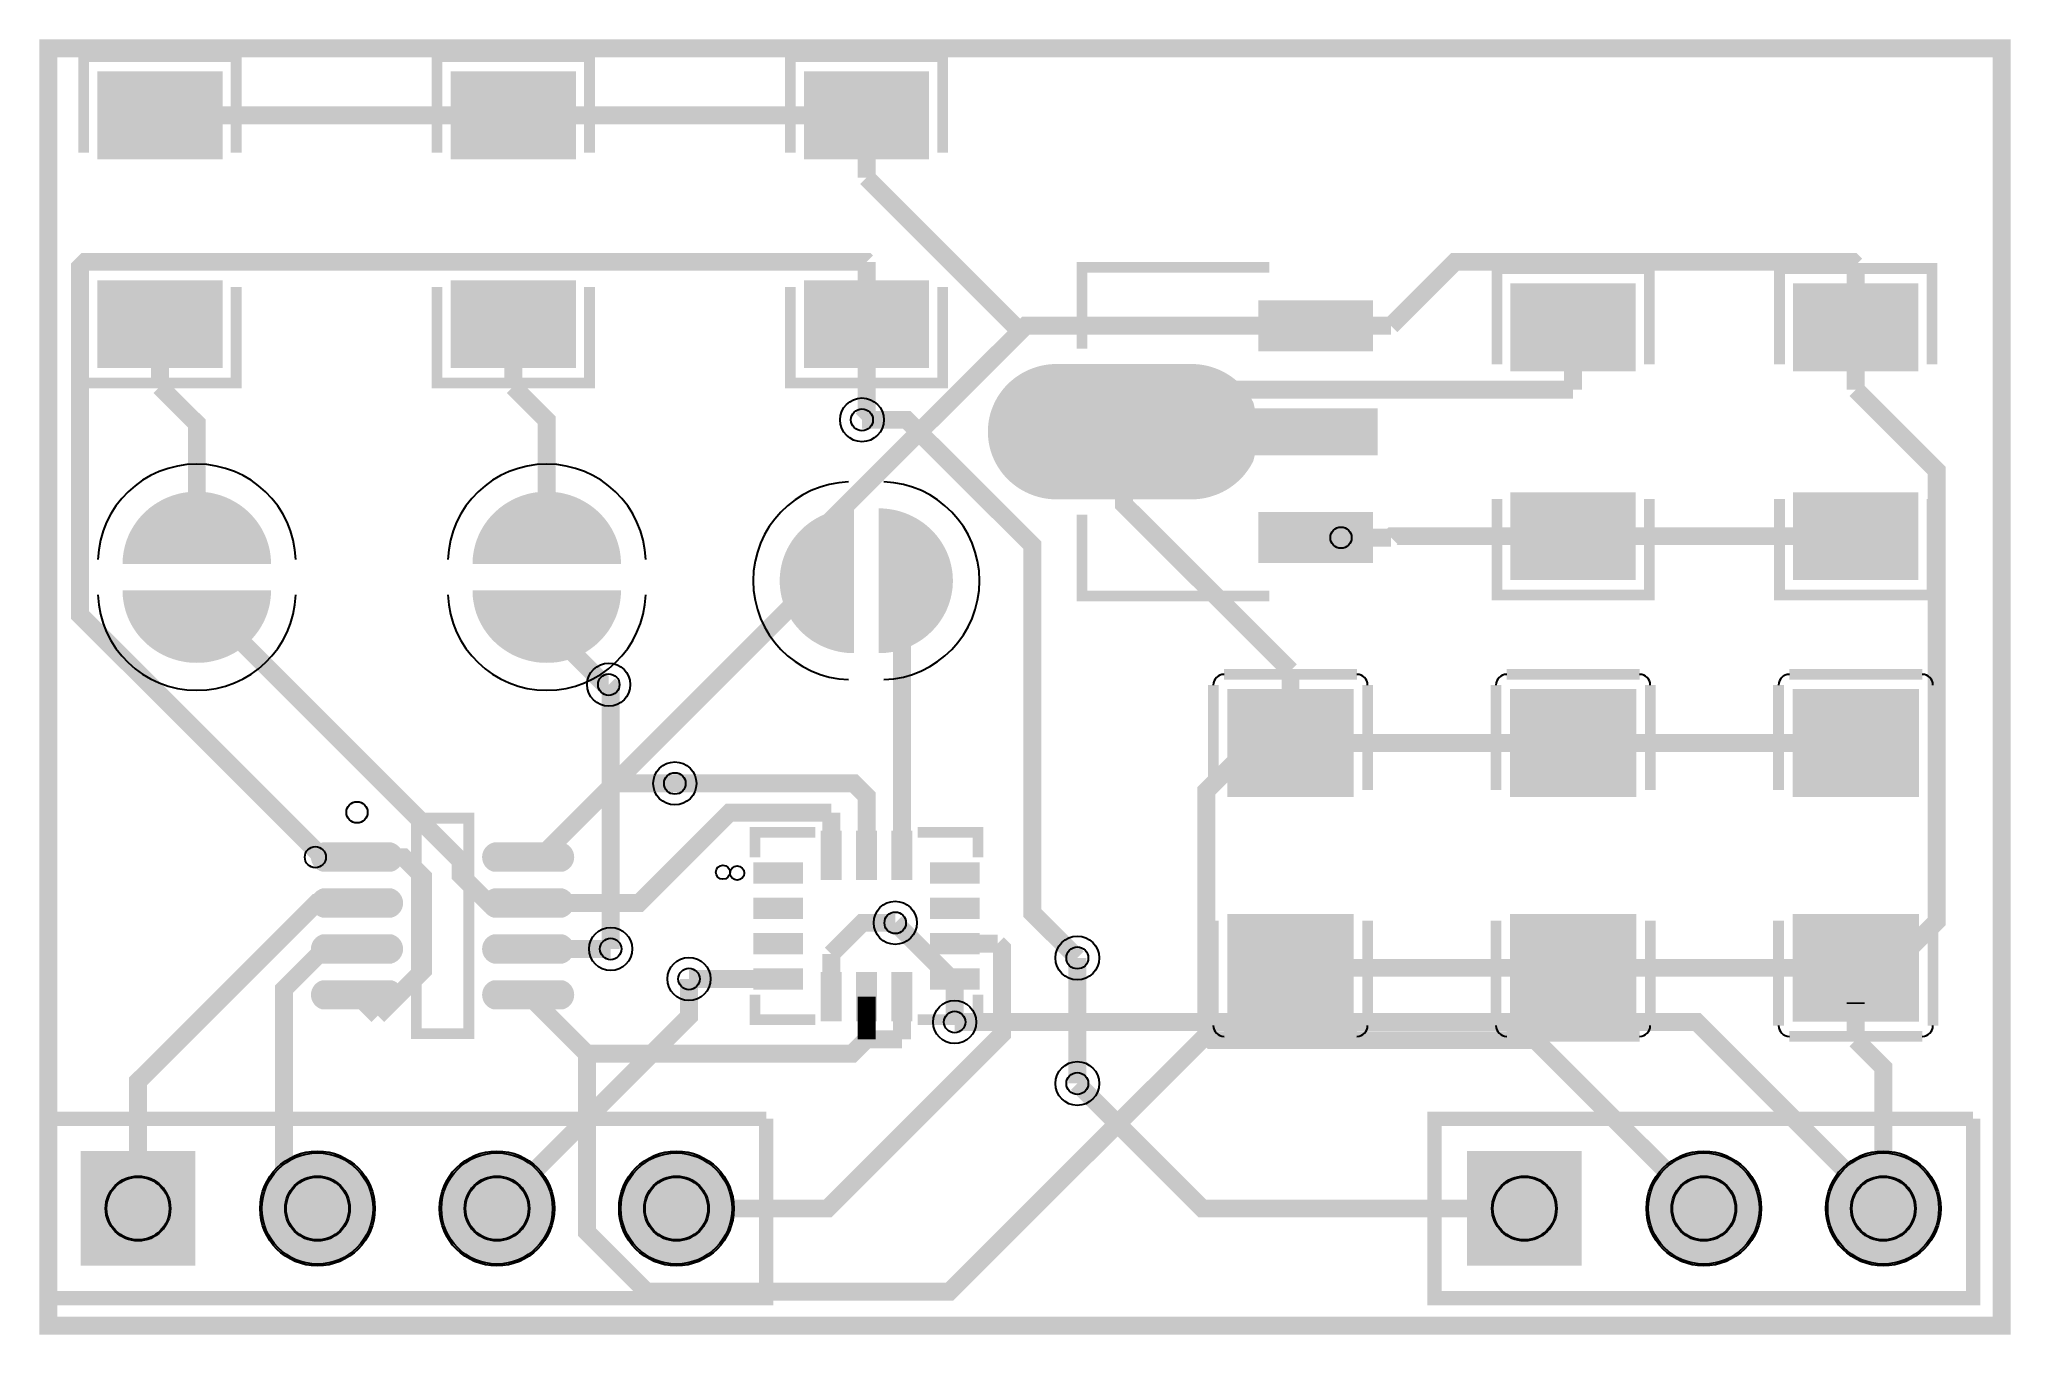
# Model space of a CAD drawing. Header units: millimetres. Extents: x 41.1 to 69, y 55.2 to 73.6.
import ezdxf

# ---------------------------------------------------------------- set-up
doc = ezdxf.new("R2010")
doc.units = ezdxf.units.MM
for name, color, linetype, true_color in [('BoardOutLine', 7, 'Continuous', 0xff00ff), ('BottomLayer', 7, 'Continuous', 0x0000ff), ('BottomSolderMaskLayer', 7, 'Continuous', 0xaa00ff), ('Document', 7, 'Continuous', 0xffffff), ('Hole', 7, 'Continuous', 0x222222), ('Multi-Layer', 7, 'Continuous', 0xc0c0c0), ('TopLayer', 7, 'Continuous', 0xff0000), ('TopPasteMaskLayer', 7, 'Continuous', 0x808080), ('TopSilkLayer', 7, 'Continuous', 0xffcc00), ('TopSolderMaskLayer', 7, 'Continuous', 0x800080)]:
    doc.layers.add(name, color=color, linetype=linetype, true_color=true_color)

msp = doc.modelspace()

# ---------------------------------------------------------------- hatches: boundary and pattern name
at = {"layer": 'BottomSolderMaskLayer'}
for points in [[(41.647, 57.844), (43.273, 57.844), (43.273, 56.219), (41.647, 56.219)], [(44.187, 57.031, 1), (45.813, 57.031, 1)], [(46.727, 57.031, 1), (48.353, 57.031, 1)], [(49.267, 57.031, 1), (50.893, 57.031, 1)], [(61.267, 57.844), (62.893, 57.844), (62.893, 56.219), (61.267, 56.219)], [(63.807, 57.031, 1), (65.433, 57.031, 1)], [(66.347, 57.031, 1), (67.973, 57.031, 1)]]:
    msp.add_hatch(color=256, dxfattribs=at).paths.add_polyline_path(points)
at = {"layer": 'Multi-Layer'}
for points in [[(41.672, 57.819), (43.247, 57.819), (43.247, 56.244), (41.672, 56.244)], [(44.212, 57.031, 1), (45.787, 57.031, 1)], [(46.752, 57.031, 1), (48.327, 57.031, 1)], [(49.292, 57.031, 1), (50.867, 57.031, 1)], [(61.292, 57.819), (62.867, 57.819), (62.867, 56.244), (61.292, 56.244)], [(63.832, 57.031, 1), (65.407, 57.031, 1)], [(66.372, 57.031, 1), (67.947, 57.031, 1)]]:
    msp.add_hatch(color=256, dxfattribs=at).paths.add_polyline_path(points)
at = {"layer": 'TopLayer'}
for points in [[(41.919, 71.906), (43.62, 71.906), (43.62, 73.114), (41.919, 73.114)], [(46.919, 71.906), (48.62, 71.906), (48.62, 73.114), (46.919, 73.114)], [(53.62, 71.906), (51.919, 71.906), (51.919, 73.114), (53.62, 73.114)], [(41.919, 70.156), (43.62, 70.156), (43.62, 68.949), (41.919, 68.949)], [(46.919, 70.156), (48.62, 70.156), (48.62, 68.949), (46.919, 68.949)], [(53.62, 70.156), (51.919, 70.156), (51.919, 68.949), (53.62, 68.949)], [(61.919, 68.906), (63.62, 68.906), (63.62, 70.114), (61.919, 70.114)], [(67.62, 68.906), (65.919, 68.906), (65.919, 70.114), (67.62, 70.114)], [(59.914, 69.195), (59.914, 69.867), (58.339, 69.867), (58.339, 69.195)], [(55.487, 68.981), (57.341, 68.981), (57.385, 68.98), (57.43, 68.977), (57.474, 68.972), (57.518, 68.965), (57.561, 68.955), (57.604, 68.944), (57.647, 68.93), (57.689, 68.915), (57.73, 68.898), (57.77, 68.879), (57.809, 68.858), (57.848, 68.835), (57.885, 68.81), (57.921, 68.784), (57.955, 68.756), (57.988, 68.726), (58.02, 68.695), (58.051, 68.662), (58.08, 68.628), (58.107, 68.593), (58.132, 68.557), (58.156, 68.519), (58.178, 68.48), (58.198, 68.44), (58.216, 68.361), (59.914, 68.361), (59.914, 67.701), (58.216, 67.701), (58.198, 67.622), (58.178, 67.582), (58.156, 67.543), (58.132, 67.506), (58.107, 67.469), (58.08, 67.434), (58.051, 67.4), (58.02, 67.367), (57.988, 67.336), (57.955, 67.307), (57.921, 67.279), (57.885, 67.252), (57.848, 67.228), (57.809, 67.205), (57.77, 67.184), (57.73, 67.165), (57.689, 67.147), (57.647, 67.132), (57.604, 67.119), (57.561, 67.107), (57.518, 67.098), (57.474, 67.091), (57.43, 67.085), (57.385, 67.082), (57.341, 67.081), (55.487, 67.081), (55.442, 67.082), (55.398, 67.085), (55.353, 67.091), (55.309, 67.098), (55.266, 67.107), (55.223, 67.119), (55.18, 67.132), (55.138, 67.147), (55.097, 67.165), (55.057, 67.184), (55.018, 67.205), (54.98, 67.228), (54.943, 67.252), (54.907, 67.279), (54.872, 67.307), (54.839, 67.336), (54.807, 67.367), (54.777, 67.4), (54.748, 67.434), (54.721, 67.469), (54.695, 67.506), (54.671, 67.543), (54.649, 67.582), (54.629, 67.622), (54.611, 67.662), (54.595, 67.704), (54.58, 67.746), (54.568, 67.789), (54.558, 67.832), (54.549, 67.876), (54.543, 67.92), (54.539, 67.964), (54.537, 68.009), (54.537, 68.053), (54.539, 68.098), (54.543, 68.142), (54.549, 68.186), (54.558, 68.23), (54.568, 68.273), (54.58, 68.316), (54.595, 68.358), (54.611, 68.4), (54.629, 68.44), (54.649, 68.48), (54.671, 68.519), (54.695, 68.557), (54.721, 68.593), (54.748, 68.628), (54.777, 68.662), (54.807, 68.695), (54.839, 68.726), (54.872, 68.756), (54.907, 68.784), (54.943, 68.81), (54.98, 68.835), (55.018, 68.858), (55.057, 68.879), (55.097, 68.898), (55.138, 68.915), (55.18, 68.93), (55.223, 68.944), (55.266, 68.955), (55.309, 68.965), (55.353, 68.972), (55.398, 68.977), (55.442, 68.98), (55.487, 68.981)], [(44.292, 66.17), (44.291, 66.217), (44.287, 66.263), (44.282, 66.309), (44.275, 66.354), (44.265, 66.399), (44.254, 66.444), (44.24, 66.488), (44.224, 66.532), (44.207, 66.574), (44.187, 66.616), (44.165, 66.657), (44.142, 66.697), (44.117, 66.735), (44.09, 66.773), (44.061, 66.809), (44.031, 66.844), (43.999, 66.877), (43.965, 66.909), (43.931, 66.94), (43.894, 66.968), (43.857, 66.995), (43.818, 67.021), (43.778, 67.044), (43.737, 67.066), (43.696, 67.085), (43.653, 67.103), (43.609, 67.119), (43.565, 67.132), (43.521, 67.144), (43.475, 67.153), (43.43, 67.161), (43.384, 67.166), (43.338, 67.169), (43.292, 67.17), (43.246, 67.169), (43.199, 67.166), (43.154, 67.161), (43.108, 67.153), (43.063, 67.144), (43.018, 67.132), (42.974, 67.119), (42.93, 67.103), (42.888, 67.085), (42.846, 67.066), (42.805, 67.044), (42.765, 67.021), (42.727, 66.995), (42.689, 66.968), (42.653, 66.94), (42.618, 66.909), (42.585, 66.877), (42.553, 66.844), (42.522, 66.809), (42.494, 66.773), (42.467, 66.735), (42.442, 66.697), (42.418, 66.657), (42.397, 66.616), (42.377, 66.574), (42.359, 66.532), (42.344, 66.488), (42.33, 66.444), (42.318, 66.399), (42.309, 66.354), (42.301, 66.309), (42.296, 66.263), (42.293, 66.217), (42.292, 66.17)], [(49.245, 66.17), (49.244, 66.217), (49.24, 66.263), (49.235, 66.309), (49.228, 66.354), (49.218, 66.399), (49.207, 66.444), (49.193, 66.488), (49.177, 66.532), (49.16, 66.574), (49.14, 66.616), (49.118, 66.657), (49.095, 66.697), (49.07, 66.735), (49.043, 66.773), (49.014, 66.809), (48.984, 66.844), (48.952, 66.877), (48.918, 66.909), (48.884, 66.94), (48.847, 66.968), (48.81, 66.995), (48.771, 67.021), (48.731, 67.044), (48.69, 67.066), (48.649, 67.085), (48.606, 67.103), (48.563, 67.119), (48.518, 67.132), (48.474, 67.144), (48.428, 67.153), (48.383, 67.161), (48.337, 67.166), (48.291, 67.169), (48.245, 67.17), (48.199, 67.169), (48.152, 67.166), (48.107, 67.161), (48.061, 67.153), (48.016, 67.144), (47.971, 67.132), (47.927, 67.119), (47.883, 67.103), (47.841, 67.085), (47.799, 67.066), (47.758, 67.044), (47.718, 67.021), (47.68, 66.995), (47.642, 66.968), (47.606, 66.94), (47.571, 66.909), (47.538, 66.877), (47.506, 66.844), (47.475, 66.809), (47.447, 66.773), (47.42, 66.735), (47.395, 66.697), (47.371, 66.657), (47.35, 66.616), (47.33, 66.574), (47.312, 66.532), (47.297, 66.488), (47.283, 66.444), (47.271, 66.399), (47.262, 66.354), (47.254, 66.309), (47.249, 66.263), (47.246, 66.217), (47.245, 66.17)], [(61.919, 67.156), (63.62, 67.156), (63.62, 65.949), (61.919, 65.949)], [(67.62, 67.156), (65.919, 67.156), (65.919, 65.949), (67.62, 65.949)], [(52.567, 66.92), (52.521, 66.919), (52.474, 66.916), (52.429, 66.911), (52.383, 66.903), (52.338, 66.894), (52.293, 66.882), (52.249, 66.869), (52.205, 66.853), (52.163, 66.835), (52.121, 66.816), (52.08, 66.794), (52.04, 66.771), (52.002, 66.745), (51.964, 66.718), (51.928, 66.69), (51.893, 66.659), (51.86, 66.627), (51.828, 66.594), (51.797, 66.559), (51.769, 66.523), (51.742, 66.485), (51.717, 66.447), (51.693, 66.407), (51.672, 66.366), (51.652, 66.324), (51.634, 66.282), (51.619, 66.238), (51.605, 66.194), (51.593, 66.149), (51.584, 66.104), (51.576, 66.058), (51.571, 66.013), (51.568, 65.967), (51.567, 65.92), (51.568, 65.874), (51.571, 65.828), (51.576, 65.782), (51.584, 65.737), (51.593, 65.691), (51.605, 65.647), (51.619, 65.603), (51.634, 65.559), (51.652, 65.516), (51.672, 65.475), (51.693, 65.434), (51.717, 65.394), (51.742, 65.355), (51.769, 65.318), (51.797, 65.282), (51.828, 65.247), (51.86, 65.213), (51.893, 65.181), (51.928, 65.151), (51.964, 65.122), (52.002, 65.095), (52.04, 65.07), (52.08, 65.047), (52.121, 65.025), (52.163, 65.006), (52.205, 64.988), (52.249, 64.972), (52.293, 64.959), (52.338, 64.947), (52.383, 64.937), (52.429, 64.93), (52.474, 64.925), (52.521, 64.921), (52.567, 64.92)], [(52.967, 66.92), (53.013, 66.919), (53.059, 66.916), (53.105, 66.911), (53.15, 66.903), (53.196, 66.894), (53.24, 66.882), (53.285, 66.869), (53.328, 66.853), (53.371, 66.835), (53.412, 66.816), (53.453, 66.794), (53.493, 66.771), (53.532, 66.745), (53.569, 66.718), (53.606, 66.69), (53.64, 66.659), (53.674, 66.627), (53.706, 66.594), (53.736, 66.559), (53.765, 66.523), (53.792, 66.485), (53.817, 66.447), (53.84, 66.407), (53.862, 66.366), (53.882, 66.324), (53.899, 66.282), (53.915, 66.238), (53.929, 66.194), (53.94, 66.149), (53.95, 66.104), (53.957, 66.058), (53.962, 66.013), (53.966, 65.967), (53.967, 65.92), (53.966, 65.874), (53.962, 65.828), (53.957, 65.782), (53.95, 65.737), (53.94, 65.691), (53.929, 65.647), (53.915, 65.603), (53.899, 65.559), (53.882, 65.516), (53.862, 65.475), (53.84, 65.434), (53.817, 65.394), (53.792, 65.355), (53.765, 65.318), (53.736, 65.282), (53.706, 65.247), (53.674, 65.213), (53.64, 65.181), (53.606, 65.151), (53.569, 65.122), (53.532, 65.095), (53.493, 65.07), (53.453, 65.047), (53.412, 65.025), (53.371, 65.006), (53.328, 64.988), (53.285, 64.972), (53.24, 64.959), (53.196, 64.947), (53.15, 64.937), (53.105, 64.93), (53.059, 64.925), (53.013, 64.921), (52.967, 64.92)], [(59.914, 66.195), (59.914, 66.867), (58.339, 66.867), (58.339, 66.195)], [(44.292, 65.77), (44.291, 65.724), (44.287, 65.678), (44.282, 65.632), (44.275, 65.587), (44.265, 65.541), (44.254, 65.497), (44.24, 65.453), (44.224, 65.409), (44.207, 65.366), (44.187, 65.325), (44.165, 65.284), (44.142, 65.244), (44.117, 65.205), (44.09, 65.168), (44.061, 65.131), (44.031, 65.097), (43.999, 65.063), (43.965, 65.031), (43.931, 65.001), (43.894, 64.972), (43.857, 64.945), (43.818, 64.92), (43.778, 64.897), (43.737, 64.875), (43.696, 64.856), (43.653, 64.838), (43.609, 64.822), (43.565, 64.809), (43.521, 64.797), (43.475, 64.787), (43.43, 64.78), (43.384, 64.775), (43.338, 64.771), (43.292, 64.77), (43.246, 64.771), (43.199, 64.775), (43.154, 64.78), (43.108, 64.787), (43.063, 64.797), (43.018, 64.809), (42.974, 64.822), (42.93, 64.838), (42.888, 64.856), (42.846, 64.875), (42.805, 64.897), (42.765, 64.92), (42.727, 64.945), (42.689, 64.972), (42.653, 65.001), (42.618, 65.031), (42.585, 65.063), (42.553, 65.097), (42.522, 65.131), (42.494, 65.168), (42.467, 65.205), (42.442, 65.244), (42.418, 65.284), (42.397, 65.325), (42.377, 65.366), (42.359, 65.409), (42.344, 65.453), (42.33, 65.497), (42.318, 65.541), (42.309, 65.587), (42.301, 65.632), (42.296, 65.678), (42.293, 65.724), (42.292, 65.77)], [(49.245, 65.77), (49.244, 65.724), (49.24, 65.678), (49.235, 65.632), (49.228, 65.587), (49.218, 65.541), (49.207, 65.497), (49.193, 65.453), (49.177, 65.409), (49.16, 65.366), (49.14, 65.325), (49.118, 65.284), (49.095, 65.244), (49.07, 65.205), (49.043, 65.168), (49.014, 65.131), (48.984, 65.097), (48.952, 65.063), (48.918, 65.031), (48.884, 65.001), (48.847, 64.972), (48.81, 64.945), (48.771, 64.92), (48.731, 64.897), (48.69, 64.875), (48.649, 64.856), (48.606, 64.838), (48.563, 64.822), (48.518, 64.809), (48.474, 64.797), (48.428, 64.787), (48.383, 64.78), (48.337, 64.775), (48.291, 64.771), (48.245, 64.77), (48.199, 64.771), (48.152, 64.775), (48.107, 64.78), (48.061, 64.787), (48.016, 64.797), (47.971, 64.809), (47.927, 64.822), (47.883, 64.838), (47.841, 64.856), (47.799, 64.875), (47.758, 64.897), (47.718, 64.92), (47.68, 64.945), (47.642, 64.972), (47.606, 65.001), (47.571, 65.031), (47.538, 65.063), (47.506, 65.097), (47.475, 65.131), (47.447, 65.168), (47.42, 65.205), (47.395, 65.244), (47.371, 65.284), (47.35, 65.325), (47.33, 65.366), (47.312, 65.409), (47.297, 65.453), (47.283, 65.497), (47.271, 65.541), (47.262, 65.587), (47.254, 65.632), (47.249, 65.678), (47.246, 65.724), (47.245, 65.77)], [(57.906, 62.881), (59.634, 62.881), (59.634, 64.366), (57.906, 64.366)], [(61.906, 62.881), (63.634, 62.881), (63.634, 64.366), (61.906, 64.366)], [(65.906, 62.881), (67.634, 62.881), (67.634, 64.366), (65.906, 64.366)], [(52.145, 62.356), (52.395, 62.356), (52.395, 61.706), (52.145, 61.706)], [(52.645, 62.356), (52.895, 62.356), (52.895, 61.706), (52.645, 61.706)], [(53.145, 62.356), (53.395, 62.356), (53.395, 61.706), (53.145, 61.706)], [(45.988, 62.188, -0.785398), (45.988, 61.824), (45.13, 61.824, -0.785398), (45.13, 62.188)], [(48.41, 62.188, -0.785398), (48.41, 61.824), (47.552, 61.824, -0.785398), (47.552, 62.188)], [(51.195, 61.906), (51.845, 61.906), (51.845, 61.656), (51.195, 61.656)], [(53.695, 61.906), (54.345, 61.906), (54.345, 61.656), (53.695, 61.656)], [(45.988, 61.538, -0.785398), (45.988, 61.174), (45.13, 61.174, -0.785398), (45.13, 61.538)], [(48.41, 61.538, -0.785398), (48.41, 61.174), (47.552, 61.174, -0.785398), (47.552, 61.538)], [(51.195, 61.406), (51.845, 61.406), (51.845, 61.156), (51.195, 61.156)], [(53.695, 61.406), (54.345, 61.406), (54.345, 61.156), (53.695, 61.156)], [(57.906, 61.181), (59.634, 61.181), (59.634, 59.696), (57.906, 59.696)], [(61.906, 61.181), (63.634, 61.181), (63.634, 59.696), (61.906, 59.696)], [(65.906, 61.181), (67.634, 61.181), (67.634, 59.696), (65.906, 59.696)], [(45.988, 60.888, -0.785398), (45.988, 60.524), (45.13, 60.524, -0.785398), (45.13, 60.888)], [(48.41, 60.888, -0.785398), (48.41, 60.524), (47.552, 60.524, -0.785398), (47.552, 60.888)], [(51.195, 60.906), (51.845, 60.906), (51.845, 60.656), (51.195, 60.656)], [(53.695, 60.906), (54.345, 60.906), (54.345, 60.656), (53.695, 60.656)], [(51.195, 60.406), (51.845, 60.406), (51.845, 60.156), (51.195, 60.156)], [(52.145, 60.356), (52.395, 60.356), (52.395, 59.706), (52.145, 59.706)], [(52.645, 60.356), (52.895, 60.356), (52.895, 59.706), (52.645, 59.706)], [(53.145, 60.356), (53.395, 60.356), (53.395, 59.706), (53.145, 59.706)], [(53.695, 60.406), (54.345, 60.406), (54.345, 60.156), (53.695, 60.156)], [(45.988, 60.238, -0.785398), (45.988, 59.874), (45.13, 59.874, -0.785398), (45.13, 60.238)], [(48.41, 60.238, -0.785398), (48.41, 59.874), (47.552, 59.874, -0.785398), (47.552, 60.238)]]:
    msp.add_hatch(color=256, dxfattribs=at).paths.add_polyline_path(points)
at = {"layer": 'TopPasteMaskLayer'}
for points in [[(42.019, 71.906), (42.381, 71.906), (42.481, 72.006), (42.481, 72.217), (42.581, 72.317), (42.959, 72.317), (43.059, 72.217), (43.059, 72.006), (43.159, 71.906), (43.52, 71.906), (43.62, 72.006), (43.62, 73.014), (43.52, 73.114), (42.019, 73.114), (41.919, 73.014), (41.919, 72.006)], [(47.019, 71.906), (47.381, 71.906), (47.481, 72.006), (47.481, 72.217), (47.581, 72.317), (47.959, 72.317), (48.059, 72.217), (48.059, 72.006), (48.159, 71.906), (48.52, 71.906), (48.62, 72.006), (48.62, 73.014), (48.52, 73.114), (47.019, 73.114), (46.919, 73.014), (46.919, 72.006)], [(53.52, 71.906), (53.159, 71.906), (53.059, 72.006), (53.059, 72.217), (52.959, 72.317), (52.581, 72.317), (52.481, 72.217), (52.481, 72.006), (52.381, 71.906), (52.019, 71.906), (51.919, 72.006), (51.919, 73.014), (52.019, 73.114), (53.52, 73.114), (53.62, 73.014), (53.62, 72.006)], [(42.019, 70.156), (42.381, 70.156), (42.481, 70.056), (42.481, 69.846), (42.581, 69.746), (42.959, 69.746), (43.059, 69.846), (43.059, 70.056), (43.159, 70.156), (43.52, 70.156), (43.62, 70.056), (43.62, 69.049), (43.52, 68.949), (42.019, 68.949), (41.919, 69.049), (41.919, 70.056)], [(47.019, 70.156), (47.381, 70.156), (47.481, 70.056), (47.481, 69.846), (47.581, 69.746), (47.959, 69.746), (48.059, 69.846), (48.059, 70.056), (48.159, 70.156), (48.52, 70.156), (48.62, 70.056), (48.62, 69.049), (48.52, 68.949), (47.019, 68.949), (46.919, 69.049), (46.919, 70.056)], [(53.52, 70.156), (53.159, 70.156), (53.059, 70.056), (53.059, 69.846), (52.959, 69.746), (52.581, 69.746), (52.481, 69.846), (52.481, 70.056), (52.381, 70.156), (52.019, 70.156), (51.919, 70.056), (51.919, 69.049), (52.019, 68.949), (53.52, 68.949), (53.62, 69.049), (53.62, 70.056)], [(62.019, 68.906), (62.381, 68.906), (62.481, 69.006), (62.481, 69.217), (62.581, 69.317), (62.959, 69.317), (63.059, 69.217), (63.059, 69.006), (63.159, 68.906), (63.52, 68.906), (63.62, 69.006), (63.62, 70.014), (63.52, 70.114), (62.019, 70.114), (61.919, 70.014), (61.919, 69.006)], [(67.52, 68.906), (67.159, 68.906), (67.059, 69.006), (67.059, 69.217), (66.959, 69.317), (66.581, 69.317), (66.481, 69.217), (66.481, 69.006), (66.381, 68.906), (66.019, 68.906), (65.919, 69.006), (65.919, 70.014), (66.019, 70.114), (67.52, 70.114), (67.62, 70.014), (67.62, 69.006)], [(59.914, 69.195), (59.914, 69.867), (58.339, 69.867), (58.339, 69.195)], [(55.487, 68.981), (57.341, 68.981), (57.385, 68.98), (57.43, 68.977), (57.474, 68.972), (57.518, 68.965), (57.561, 68.955), (57.604, 68.944), (57.647, 68.93), (57.689, 68.915), (57.73, 68.898), (57.77, 68.879), (57.809, 68.858), (57.848, 68.835), (57.885, 68.81), (57.921, 68.784), (57.955, 68.756), (57.988, 68.726), (58.02, 68.695), (58.051, 68.662), (58.08, 68.628), (58.107, 68.593), (58.132, 68.557), (58.156, 68.519), (58.178, 68.48), (58.198, 68.44), (58.216, 68.361), (59.914, 68.361), (59.914, 67.701), (58.216, 67.701), (58.198, 67.622), (58.178, 67.582), (58.156, 67.543), (58.132, 67.506), (58.107, 67.469), (58.08, 67.434), (58.051, 67.4), (58.02, 67.367), (57.988, 67.336), (57.955, 67.307), (57.921, 67.279), (57.885, 67.252), (57.848, 67.228), (57.809, 67.205), (57.77, 67.184), (57.73, 67.165), (57.689, 67.147), (57.647, 67.132), (57.604, 67.119), (57.561, 67.107), (57.518, 67.098), (57.474, 67.091), (57.43, 67.085), (57.385, 67.082), (57.341, 67.081), (55.487, 67.081), (55.442, 67.082), (55.398, 67.085), (55.353, 67.091), (55.309, 67.098), (55.266, 67.107), (55.223, 67.119), (55.18, 67.132), (55.138, 67.147), (55.097, 67.165), (55.057, 67.184), (55.018, 67.205), (54.98, 67.228), (54.943, 67.252), (54.907, 67.279), (54.872, 67.307), (54.839, 67.336), (54.807, 67.367), (54.777, 67.4), (54.748, 67.434), (54.721, 67.469), (54.695, 67.506), (54.671, 67.543), (54.649, 67.582), (54.629, 67.622), (54.611, 67.662), (54.595, 67.704), (54.58, 67.746), (54.568, 67.789), (54.558, 67.832), (54.549, 67.876), (54.543, 67.92), (54.539, 67.964), (54.537, 68.009), (54.537, 68.053), (54.539, 68.098), (54.543, 68.142), (54.549, 68.186), (54.558, 68.23), (54.568, 68.273), (54.58, 68.316), (54.595, 68.358), (54.611, 68.4), (54.629, 68.44), (54.649, 68.48), (54.671, 68.519), (54.695, 68.557), (54.721, 68.593), (54.748, 68.628), (54.777, 68.662), (54.807, 68.695), (54.839, 68.726), (54.872, 68.756), (54.907, 68.784), (54.943, 68.81), (54.98, 68.835), (55.018, 68.858), (55.057, 68.879), (55.097, 68.898), (55.138, 68.915), (55.18, 68.93), (55.223, 68.944), (55.266, 68.955), (55.309, 68.965), (55.353, 68.972), (55.398, 68.977), (55.442, 68.98), (55.487, 68.981)], [(44.292, 66.17), (44.291, 66.217), (44.287, 66.263), (44.282, 66.309), (44.275, 66.354), (44.265, 66.399), (44.254, 66.444), (44.24, 66.488), (44.224, 66.532), (44.207, 66.574), (44.187, 66.616), (44.165, 66.657), (44.142, 66.697), (44.117, 66.735), (44.09, 66.773), (44.061, 66.809), (44.031, 66.844), (43.999, 66.877), (43.965, 66.909), (43.931, 66.94), (43.894, 66.968), (43.857, 66.995), (43.818, 67.021), (43.778, 67.044), (43.737, 67.066), (43.696, 67.085), (43.653, 67.103), (43.609, 67.119), (43.565, 67.132), (43.521, 67.144), (43.475, 67.153), (43.43, 67.161), (43.384, 67.166), (43.338, 67.169), (43.292, 67.17), (43.246, 67.169), (43.199, 67.166), (43.154, 67.161), (43.108, 67.153), (43.063, 67.144), (43.018, 67.132), (42.974, 67.119), (42.93, 67.103), (42.888, 67.085), (42.846, 67.066), (42.805, 67.044), (42.765, 67.021), (42.727, 66.995), (42.689, 66.968), (42.653, 66.94), (42.618, 66.909), (42.585, 66.877), (42.553, 66.844), (42.522, 66.809), (42.494, 66.773), (42.467, 66.735), (42.442, 66.697), (42.418, 66.657), (42.397, 66.616), (42.377, 66.574), (42.359, 66.532), (42.344, 66.488), (42.33, 66.444), (42.318, 66.399), (42.309, 66.354), (42.301, 66.309), (42.296, 66.263), (42.293, 66.217), (42.292, 66.17)], [(49.245, 66.17), (49.244, 66.217), (49.24, 66.263), (49.235, 66.309), (49.228, 66.354), (49.218, 66.399), (49.207, 66.444), (49.193, 66.488), (49.177, 66.532), (49.16, 66.574), (49.14, 66.616), (49.118, 66.657), (49.095, 66.697), (49.07, 66.735), (49.043, 66.773), (49.014, 66.809), (48.984, 66.844), (48.952, 66.877), (48.918, 66.909), (48.884, 66.94), (48.847, 66.968), (48.81, 66.995), (48.771, 67.021), (48.731, 67.044), (48.69, 67.066), (48.649, 67.085), (48.606, 67.103), (48.563, 67.119), (48.518, 67.132), (48.474, 67.144), (48.428, 67.153), (48.383, 67.161), (48.337, 67.166), (48.291, 67.169), (48.245, 67.17), (48.199, 67.169), (48.152, 67.166), (48.107, 67.161), (48.061, 67.153), (48.016, 67.144), (47.971, 67.132), (47.927, 67.119), (47.883, 67.103), (47.841, 67.085), (47.799, 67.066), (47.758, 67.044), (47.718, 67.021), (47.68, 66.995), (47.642, 66.968), (47.606, 66.94), (47.571, 66.909), (47.538, 66.877), (47.506, 66.844), (47.475, 66.809), (47.447, 66.773), (47.42, 66.735), (47.395, 66.697), (47.371, 66.657), (47.35, 66.616), (47.33, 66.574), (47.312, 66.532), (47.297, 66.488), (47.283, 66.444), (47.271, 66.399), (47.262, 66.354), (47.254, 66.309), (47.249, 66.263), (47.246, 66.217), (47.245, 66.17)], [(62.019, 67.156), (62.381, 67.156), (62.481, 67.056), (62.481, 66.846), (62.581, 66.746), (62.959, 66.746), (63.059, 66.846), (63.059, 67.056), (63.159, 67.156), (63.52, 67.156), (63.62, 67.056), (63.62, 66.049), (63.52, 65.949), (62.019, 65.949), (61.919, 66.049), (61.919, 67.056)], [(67.52, 67.156), (67.159, 67.156), (67.059, 67.056), (67.059, 66.846), (66.959, 66.746), (66.581, 66.746), (66.481, 66.846), (66.481, 67.056), (66.381, 67.156), (66.019, 67.156), (65.919, 67.056), (65.919, 66.049), (66.019, 65.949), (67.52, 65.949), (67.62, 66.049), (67.62, 67.056)], [(52.567, 66.92), (52.521, 66.919), (52.474, 66.916), (52.429, 66.911), (52.383, 66.903), (52.338, 66.894), (52.293, 66.882), (52.249, 66.869), (52.205, 66.853), (52.163, 66.835), (52.121, 66.816), (52.08, 66.794), (52.04, 66.771), (52.002, 66.745), (51.964, 66.718), (51.928, 66.69), (51.893, 66.659), (51.86, 66.627), (51.828, 66.594), (51.797, 66.559), (51.769, 66.523), (51.742, 66.485), (51.717, 66.447), (51.693, 66.407), (51.672, 66.366), (51.652, 66.324), (51.634, 66.282), (51.619, 66.238), (51.605, 66.194), (51.593, 66.149), (51.584, 66.104), (51.576, 66.058), (51.571, 66.013), (51.568, 65.967), (51.567, 65.92), (51.568, 65.874), (51.571, 65.828), (51.576, 65.782), (51.584, 65.737), (51.593, 65.691), (51.605, 65.647), (51.619, 65.603), (51.634, 65.559), (51.652, 65.516), (51.672, 65.475), (51.693, 65.434), (51.717, 65.394), (51.742, 65.355), (51.769, 65.318), (51.797, 65.282), (51.828, 65.247), (51.86, 65.213), (51.893, 65.181), (51.928, 65.151), (51.964, 65.122), (52.002, 65.095), (52.04, 65.07), (52.08, 65.047), (52.121, 65.025), (52.163, 65.006), (52.205, 64.988), (52.249, 64.972), (52.293, 64.959), (52.338, 64.947), (52.383, 64.937), (52.429, 64.93), (52.474, 64.925), (52.521, 64.921), (52.567, 64.92)], [(52.967, 66.92), (53.013, 66.919), (53.059, 66.916), (53.105, 66.911), (53.15, 66.903), (53.196, 66.894), (53.24, 66.882), (53.285, 66.869), (53.328, 66.853), (53.371, 66.835), (53.412, 66.816), (53.453, 66.794), (53.493, 66.771), (53.532, 66.745), (53.569, 66.718), (53.606, 66.69), (53.64, 66.659), (53.674, 66.627), (53.706, 66.594), (53.736, 66.559), (53.765, 66.523), (53.792, 66.485), (53.817, 66.447), (53.84, 66.407), (53.862, 66.366), (53.882, 66.324), (53.899, 66.282), (53.915, 66.238), (53.929, 66.194), (53.94, 66.149), (53.95, 66.104), (53.957, 66.058), (53.962, 66.013), (53.966, 65.967), (53.967, 65.92), (53.966, 65.874), (53.962, 65.828), (53.957, 65.782), (53.95, 65.737), (53.94, 65.691), (53.929, 65.647), (53.915, 65.603), (53.899, 65.559), (53.882, 65.516), (53.862, 65.475), (53.84, 65.434), (53.817, 65.394), (53.792, 65.355), (53.765, 65.318), (53.736, 65.282), (53.706, 65.247), (53.674, 65.213), (53.64, 65.181), (53.606, 65.151), (53.569, 65.122), (53.532, 65.095), (53.493, 65.07), (53.453, 65.047), (53.412, 65.025), (53.371, 65.006), (53.328, 64.988), (53.285, 64.972), (53.24, 64.959), (53.196, 64.947), (53.15, 64.937), (53.105, 64.93), (53.059, 64.925), (53.013, 64.921), (52.967, 64.92)], [(59.914, 66.195), (59.914, 66.867), (58.339, 66.867), (58.339, 66.195)], [(44.292, 65.77), (44.291, 65.724), (44.287, 65.678), (44.282, 65.632), (44.275, 65.587), (44.265, 65.541), (44.254, 65.497), (44.24, 65.453), (44.224, 65.409), (44.207, 65.366), (44.187, 65.325), (44.165, 65.284), (44.142, 65.244), (44.117, 65.205), (44.09, 65.168), (44.061, 65.131), (44.031, 65.097), (43.999, 65.063), (43.965, 65.031), (43.931, 65.001), (43.894, 64.972), (43.857, 64.945), (43.818, 64.92), (43.778, 64.897), (43.737, 64.875), (43.696, 64.856), (43.653, 64.838), (43.609, 64.822), (43.565, 64.809), (43.521, 64.797), (43.475, 64.787), (43.43, 64.78), (43.384, 64.775), (43.338, 64.771), (43.292, 64.77), (43.246, 64.771), (43.199, 64.775), (43.154, 64.78), (43.108, 64.787), (43.063, 64.797), (43.018, 64.809), (42.974, 64.822), (42.93, 64.838), (42.888, 64.856), (42.846, 64.875), (42.805, 64.897), (42.765, 64.92), (42.727, 64.945), (42.689, 64.972), (42.653, 65.001), (42.618, 65.031), (42.585, 65.063), (42.553, 65.097), (42.522, 65.131), (42.494, 65.168), (42.467, 65.205), (42.442, 65.244), (42.418, 65.284), (42.397, 65.325), (42.377, 65.366), (42.359, 65.409), (42.344, 65.453), (42.33, 65.497), (42.318, 65.541), (42.309, 65.587), (42.301, 65.632), (42.296, 65.678), (42.293, 65.724), (42.292, 65.77)], [(49.245, 65.77), (49.244, 65.724), (49.24, 65.678), (49.235, 65.632), (49.228, 65.587), (49.218, 65.541), (49.207, 65.497), (49.193, 65.453), (49.177, 65.409), (49.16, 65.366), (49.14, 65.325), (49.118, 65.284), (49.095, 65.244), (49.07, 65.205), (49.043, 65.168), (49.014, 65.131), (48.984, 65.097), (48.952, 65.063), (48.918, 65.031), (48.884, 65.001), (48.847, 64.972), (48.81, 64.945), (48.771, 64.92), (48.731, 64.897), (48.69, 64.875), (48.649, 64.856), (48.606, 64.838), (48.563, 64.822), (48.518, 64.809), (48.474, 64.797), (48.428, 64.787), (48.383, 64.78), (48.337, 64.775), (48.291, 64.771), (48.245, 64.77), (48.199, 64.771), (48.152, 64.775), (48.107, 64.78), (48.061, 64.787), (48.016, 64.797), (47.971, 64.809), (47.927, 64.822), (47.883, 64.838), (47.841, 64.856), (47.799, 64.875), (47.758, 64.897), (47.718, 64.92), (47.68, 64.945), (47.642, 64.972), (47.606, 65.001), (47.571, 65.031), (47.538, 65.063), (47.506, 65.097), (47.475, 65.131), (47.447, 65.168), (47.42, 65.205), (47.395, 65.244), (47.371, 65.284), (47.35, 65.325), (47.33, 65.366), (47.312, 65.409), (47.297, 65.453), (47.283, 65.497), (47.271, 65.541), (47.262, 65.587), (47.254, 65.632), (47.249, 65.678), (47.246, 65.724), (47.245, 65.77)], [(58.006, 62.881), (58.376, 62.881), (58.476, 62.981), (58.476, 63.286), (58.576, 63.386), (58.964, 63.386), (59.064, 63.286), (59.064, 62.981), (59.164, 62.881), (59.534, 62.881), (59.634, 62.981), (59.634, 64.266), (59.534, 64.366), (58.006, 64.366), (57.906, 64.266), (57.906, 62.981)], [(62.006, 62.881), (62.376, 62.881), (62.476, 62.981), (62.476, 63.286), (62.576, 63.386), (62.964, 63.386), (63.064, 63.286), (63.064, 62.981), (63.164, 62.881), (63.534, 62.881), (63.634, 62.981), (63.634, 64.266), (63.534, 64.366), (62.006, 64.366), (61.906, 64.266), (61.906, 62.981)], [(66.006, 62.881), (66.376, 62.881), (66.476, 62.981), (66.476, 63.286), (66.576, 63.386), (66.964, 63.386), (67.064, 63.286), (67.064, 62.981), (67.164, 62.881), (67.534, 62.881), (67.634, 62.981), (67.634, 64.266), (67.534, 64.366), (66.006, 64.366), (65.906, 64.266), (65.906, 62.981)], [(52.145, 62.356), (52.395, 62.356), (52.395, 61.706), (52.145, 61.706)], [(52.645, 62.356), (52.895, 62.356), (52.895, 61.706), (52.645, 61.706)], [(53.145, 62.356), (53.395, 62.356), (53.395, 61.706), (53.145, 61.706)], [(45.988, 62.188, -0.785398), (45.988, 61.824), (45.13, 61.824, -0.785398), (45.13, 62.188)], [(48.41, 62.188, -0.785398), (48.41, 61.824), (47.552, 61.824, -0.785398), (47.552, 62.188)], [(51.195, 61.906), (51.845, 61.906), (51.845, 61.656), (51.195, 61.656)], [(53.695, 61.906), (54.345, 61.906), (54.345, 61.656), (53.695, 61.656)], [(45.988, 61.538, -0.785398), (45.988, 61.174), (45.13, 61.174, -0.785398), (45.13, 61.538)], [(48.41, 61.538, -0.785398), (48.41, 61.174), (47.552, 61.174, -0.785398), (47.552, 61.538)], [(51.195, 61.406), (51.845, 61.406), (51.845, 61.156), (51.195, 61.156)], [(53.695, 61.406), (54.345, 61.406), (54.345, 61.156), (53.695, 61.156)], [(58.006, 61.181), (58.376, 61.181), (58.476, 61.081), (58.476, 60.776), (58.576, 60.676), (58.964, 60.676), (59.064, 60.776), (59.064, 61.081), (59.164, 61.181), (59.534, 61.181), (59.634, 61.081), (59.634, 59.796), (59.534, 59.696), (58.006, 59.696), (57.906, 59.796), (57.906, 61.081)], [(62.006, 61.181), (62.376, 61.181), (62.476, 61.081), (62.476, 60.776), (62.576, 60.676), (62.964, 60.676), (63.064, 60.776), (63.064, 61.081), (63.164, 61.181), (63.534, 61.181), (63.634, 61.081), (63.634, 59.796), (63.534, 59.696), (62.006, 59.696), (61.906, 59.796), (61.906, 61.081)], [(66.006, 61.181), (66.376, 61.181), (66.476, 61.081), (66.476, 60.776), (66.576, 60.676), (66.964, 60.676), (67.064, 60.776), (67.064, 61.081), (67.164, 61.181), (67.534, 61.181), (67.634, 61.081), (67.634, 59.796), (67.534, 59.696), (66.006, 59.696), (65.906, 59.796), (65.906, 61.081)], [(45.988, 60.888, -0.785398), (45.988, 60.524), (45.13, 60.524, -0.785398), (45.13, 60.888)], [(48.41, 60.888, -0.785398), (48.41, 60.524), (47.552, 60.524, -0.785398), (47.552, 60.888)], [(51.195, 60.906), (51.845, 60.906), (51.845, 60.656), (51.195, 60.656)], [(53.695, 60.906), (54.345, 60.906), (54.345, 60.656), (53.695, 60.656)], [(51.195, 60.406), (51.845, 60.406), (51.845, 60.156), (51.195, 60.156)], [(52.145, 60.356), (52.395, 60.356), (52.395, 59.706), (52.145, 59.706)], [(52.645, 60.356), (52.895, 60.356), (52.895, 59.706), (52.645, 59.706)], [(53.145, 60.356), (53.395, 60.356), (53.395, 59.706), (53.145, 59.706)], [(53.695, 60.406), (54.345, 60.406), (54.345, 60.156), (53.695, 60.156)], [(45.988, 60.238, -0.785398), (45.988, 59.874), (45.13, 59.874, -0.785398), (45.13, 60.238)], [(48.41, 60.238, -0.785398), (48.41, 59.874), (47.552, 59.874, -0.785398), (47.552, 60.238)]]:
    msp.add_hatch(color=256, dxfattribs=at).paths.add_polyline_path(points)
at = {"layer": 'TopSolderMaskLayer'}
for points in [[(41.883, 71.888), (43.656, 71.888), (43.656, 73.132), (41.883, 73.132)], [(46.883, 71.888), (48.656, 71.888), (48.656, 73.132), (46.883, 73.132)], [(53.656, 71.888), (51.883, 71.888), (51.883, 73.132), (53.656, 73.132)], [(41.883, 70.174), (43.656, 70.174), (43.656, 68.931), (41.883, 68.931)], [(46.883, 70.174), (48.656, 70.174), (48.656, 68.931), (46.883, 68.931)], [(53.656, 70.174), (51.883, 70.174), (51.883, 68.931), (53.656, 68.931)], [(61.883, 68.888), (63.656, 68.888), (63.656, 70.132), (61.883, 70.132)], [(67.656, 68.888), (65.883, 68.888), (65.883, 70.132), (67.656, 70.132)], [(59.939, 69.17), (59.939, 69.893), (58.313, 69.893), (58.313, 69.17)], [(55.462, 68.99), (57.365, 68.99), (57.411, 68.989), (57.456, 68.986), (57.502, 68.981), (57.547, 68.973), (57.592, 68.964), (57.636, 68.952), (57.679, 68.939), (57.722, 68.923), (57.764, 68.906), (57.806, 68.887), (57.846, 68.865), (57.885, 68.842), (57.923, 68.817), (57.96, 68.791), (57.996, 68.762), (58.03, 68.733), (58.063, 68.701), (58.094, 68.668), (58.123, 68.634), (58.151, 68.598), (58.177, 68.562), (58.202, 68.524), (58.224, 68.484), (58.245, 68.444), (58.264, 68.364), (60.006, 68.364), (60.006, 67.698), (58.264, 67.698), (58.245, 67.618), (58.224, 67.578), (58.202, 67.539), (58.177, 67.501), (58.151, 67.464), (58.123, 67.428), (58.094, 67.394), (58.063, 67.361), (58.03, 67.33), (57.996, 67.3), (57.96, 67.272), (57.923, 67.245), (57.885, 67.22), (57.846, 67.197), (57.806, 67.176), (57.764, 67.156), (57.722, 67.139), (57.679, 67.124), (57.636, 67.11), (57.592, 67.099), (57.547, 67.089), (57.502, 67.082), (57.456, 67.077), (57.411, 67.073), (57.365, 67.072), (55.462, 67.072), (55.416, 67.073), (55.371, 67.077), (55.325, 67.082), (55.28, 67.089), (55.236, 67.099), (55.191, 67.11), (55.148, 67.124), (55.105, 67.139), (55.063, 67.156), (55.022, 67.176), (54.981, 67.197), (54.942, 67.22), (54.904, 67.245), (54.867, 67.272), (54.832, 67.3), (54.797, 67.33), (54.765, 67.361), (54.733, 67.394), (54.704, 67.428), (54.676, 67.464), (54.65, 67.501), (54.625, 67.539), (54.603, 67.578), (54.582, 67.618), (54.564, 67.659), (54.547, 67.701), (54.532, 67.743), (54.519, 67.787), (54.509, 67.83), (54.5, 67.875), (54.494, 67.919), (54.49, 67.964), (54.487, 68.009), (54.487, 68.054), (54.49, 68.099), (54.494, 68.143), (54.5, 68.188), (54.509, 68.232), (54.519, 68.276), (54.532, 68.319), (54.547, 68.361), (54.564, 68.403), (54.582, 68.444), (54.603, 68.484), (54.625, 68.524), (54.65, 68.562), (54.676, 68.598), (54.704, 68.634), (54.733, 68.668), (54.765, 68.701), (54.797, 68.733), (54.832, 68.762), (54.867, 68.791), (54.904, 68.817), (54.942, 68.842), (54.981, 68.865), (55.022, 68.887), (55.063, 68.906), (55.105, 68.923), (55.148, 68.939), (55.191, 68.952), (55.236, 68.964), (55.28, 68.973), (55.325, 68.981), (55.371, 68.986), (55.416, 68.989), (55.462, 68.99)], [(44.343, 66.158), (44.341, 66.205), (44.338, 66.252), (44.332, 66.299), (44.325, 66.346), (44.315, 66.392), (44.302, 66.438), (44.288, 66.484), (44.272, 66.528), (44.253, 66.572), (44.232, 66.615), (44.21, 66.657), (44.185, 66.697), (44.159, 66.737), (44.13, 66.776), (44.1, 66.813), (44.068, 66.848), (44.035, 66.883), (44, 66.915), (43.963, 66.947), (43.925, 66.976), (43.886, 67.004), (43.845, 67.029), (43.803, 67.053), (43.76, 67.076), (43.716, 67.096), (43.671, 67.114), (43.626, 67.13), (43.579, 67.144), (43.532, 67.156), (43.485, 67.166), (43.437, 67.173), (43.389, 67.179), (43.34, 67.182), (43.292, 67.183), (43.243, 67.182), (43.195, 67.179), (43.147, 67.173), (43.099, 67.166), (43.051, 67.156), (43.004, 67.144), (42.958, 67.13), (42.912, 67.114), (42.867, 67.096), (42.823, 67.076), (42.78, 67.053), (42.739, 67.029), (42.698, 67.004), (42.658, 66.976), (42.62, 66.947), (42.584, 66.915), (42.549, 66.883), (42.515, 66.848), (42.483, 66.813), (42.453, 66.776), (42.425, 66.737), (42.398, 66.697), (42.374, 66.657), (42.351, 66.615), (42.33, 66.572), (42.312, 66.528), (42.295, 66.484), (42.281, 66.438), (42.269, 66.392), (42.259, 66.346), (42.251, 66.299), (42.245, 66.252), (42.242, 66.205), (42.241, 66.158)], [(44.292, 66.17), (44.291, 66.217), (44.287, 66.263), (44.282, 66.309), (44.275, 66.354), (44.265, 66.399), (44.254, 66.444), (44.24, 66.488), (44.224, 66.532), (44.207, 66.574), (44.187, 66.616), (44.165, 66.657), (44.142, 66.697), (44.117, 66.735), (44.09, 66.773), (44.061, 66.809), (44.031, 66.844), (43.999, 66.877), (43.965, 66.909), (43.931, 66.94), (43.894, 66.968), (43.857, 66.995), (43.818, 67.021), (43.778, 67.044), (43.737, 67.066), (43.696, 67.085), (43.653, 67.103), (43.61, 67.119), (43.565, 67.132), (43.521, 67.144), (43.475, 67.153), (43.43, 67.161), (43.384, 67.166), (43.338, 67.169), (43.292, 67.17), (43.246, 67.169), (43.199, 67.166), (43.154, 67.161), (43.108, 67.153), (43.063, 67.144), (43.018, 67.132), (42.974, 67.119), (42.93, 67.103), (42.888, 67.085), (42.846, 67.066), (42.805, 67.044), (42.765, 67.021), (42.727, 66.995), (42.689, 66.968), (42.653, 66.94), (42.618, 66.909), (42.585, 66.877), (42.553, 66.844), (42.522, 66.809), (42.494, 66.773), (42.467, 66.735), (42.442, 66.697), (42.418, 66.657), (42.397, 66.616), (42.377, 66.574), (42.359, 66.532), (42.344, 66.488), (42.33, 66.444), (42.318, 66.399), (42.309, 66.354), (42.301, 66.309), (42.296, 66.263), (42.293, 66.217), (42.292, 66.17)], [(44.292, 66.17), (44.291, 66.217), (44.287, 66.263), (44.282, 66.309), (44.275, 66.354), (44.265, 66.399), (44.254, 66.444), (44.24, 66.488), (44.224, 66.532), (44.207, 66.574), (44.187, 66.616), (44.165, 66.657), (44.142, 66.697), (44.117, 66.735), (44.09, 66.773), (44.061, 66.809), (44.031, 66.844), (43.999, 66.877), (43.965, 66.909), (43.931, 66.94), (43.894, 66.968), (43.857, 66.995), (43.818, 67.021), (43.778, 67.044), (43.737, 67.066), (43.696, 67.085), (43.653, 67.103), (43.61, 67.119), (43.565, 67.132), (43.521, 67.144), (43.475, 67.153), (43.43, 67.161), (43.384, 67.166), (43.338, 67.169), (43.292, 67.17), (43.246, 67.169), (43.199, 67.166), (43.154, 67.161), (43.108, 67.153), (43.063, 67.144), (43.018, 67.132), (42.974, 67.119), (42.93, 67.103), (42.888, 67.085), (42.846, 67.066), (42.805, 67.044), (42.765, 67.021), (42.727, 66.995), (42.689, 66.968), (42.653, 66.94), (42.618, 66.909), (42.585, 66.877), (42.553, 66.844), (42.522, 66.809), (42.494, 66.773), (42.467, 66.735), (42.442, 66.697), (42.418, 66.657), (42.397, 66.616), (42.377, 66.574), (42.359, 66.532), (42.344, 66.488), (42.33, 66.444), (42.318, 66.399), (42.309, 66.354), (42.301, 66.309), (42.296, 66.263), (42.293, 66.217), (42.292, 66.17)], [(49.296, 66.158), (49.294, 66.205), (49.291, 66.252), (49.285, 66.299), (49.278, 66.346), (49.268, 66.392), (49.255, 66.438), (49.241, 66.484), (49.225, 66.528), (49.206, 66.572), (49.185, 66.615), (49.163, 66.657), (49.138, 66.697), (49.112, 66.737), (49.083, 66.776), (49.053, 66.813), (49.021, 66.848), (48.988, 66.883), (48.953, 66.915), (48.916, 66.947), (48.878, 66.976), (48.839, 67.004), (48.798, 67.029), (48.756, 67.053), (48.713, 67.076), (48.669, 67.096), (48.624, 67.114), (48.579, 67.13), (48.532, 67.144), (48.485, 67.156), (48.438, 67.166), (48.39, 67.173), (48.342, 67.179), (48.293, 67.182), (48.245, 67.183), (48.196, 67.182), (48.148, 67.179), (48.1, 67.173), (48.052, 67.166), (48.004, 67.156), (47.957, 67.144), (47.911, 67.13), (47.865, 67.114), (47.82, 67.096), (47.776, 67.076), (47.733, 67.053), (47.692, 67.029), (47.651, 67.004), (47.611, 66.976), (47.573, 66.947), (47.537, 66.915), (47.502, 66.883), (47.468, 66.848), (47.436, 66.813), (47.406, 66.776), (47.378, 66.737), (47.351, 66.697), (47.327, 66.657), (47.304, 66.615), (47.283, 66.572), (47.265, 66.528), (47.248, 66.484), (47.234, 66.438), (47.222, 66.392), (47.212, 66.346), (47.204, 66.299), (47.198, 66.252), (47.195, 66.205), (47.194, 66.158)], [(49.245, 66.17), (49.244, 66.217), (49.24, 66.263), (49.235, 66.309), (49.228, 66.354), (49.218, 66.399), (49.207, 66.444), (49.193, 66.488), (49.177, 66.532), (49.16, 66.574), (49.14, 66.616), (49.118, 66.657), (49.095, 66.697), (49.07, 66.735), (49.043, 66.773), (49.014, 66.809), (48.984, 66.844), (48.952, 66.877), (48.918, 66.909), (48.884, 66.94), (48.847, 66.968), (48.81, 66.995), (48.771, 67.021), (48.731, 67.044), (48.69, 67.066), (48.649, 67.085), (48.606, 67.103), (48.563, 67.119), (48.518, 67.132), (48.474, 67.144), (48.428, 67.153), (48.383, 67.161), (48.337, 67.166), (48.291, 67.169), (48.245, 67.17), (48.199, 67.169), (48.152, 67.166), (48.107, 67.161), (48.061, 67.153), (48.016, 67.144), (47.971, 67.132), (47.927, 67.119), (47.883, 67.103), (47.841, 67.085), (47.799, 67.066), (47.758, 67.044), (47.718, 67.021), (47.68, 66.995), (47.642, 66.968), (47.606, 66.94), (47.571, 66.909), (47.538, 66.877), (47.506, 66.844), (47.475, 66.809), (47.447, 66.773), (47.42, 66.735), (47.395, 66.697), (47.371, 66.657), (47.35, 66.616), (47.33, 66.574), (47.312, 66.532), (47.297, 66.488), (47.283, 66.444), (47.271, 66.399), (47.262, 66.354), (47.254, 66.309), (47.249, 66.263), (47.246, 66.217), (47.245, 66.17)], [(49.245, 66.17), (49.244, 66.217), (49.24, 66.263), (49.235, 66.309), (49.228, 66.354), (49.218, 66.399), (49.207, 66.444), (49.193, 66.488), (49.177, 66.532), (49.16, 66.574), (49.14, 66.616), (49.118, 66.657), (49.095, 66.697), (49.07, 66.735), (49.043, 66.773), (49.014, 66.809), (48.984, 66.844), (48.952, 66.877), (48.918, 66.909), (48.884, 66.94), (48.847, 66.968), (48.81, 66.995), (48.771, 67.021), (48.731, 67.044), (48.69, 67.066), (48.649, 67.085), (48.606, 67.103), (48.563, 67.119), (48.518, 67.132), (48.474, 67.144), (48.428, 67.153), (48.383, 67.161), (48.337, 67.166), (48.291, 67.169), (48.245, 67.17), (48.199, 67.169), (48.152, 67.166), (48.107, 67.161), (48.061, 67.153), (48.016, 67.144), (47.971, 67.132), (47.927, 67.119), (47.883, 67.103), (47.841, 67.085), (47.799, 67.066), (47.758, 67.044), (47.718, 67.021), (47.68, 66.995), (47.642, 66.968), (47.606, 66.94), (47.571, 66.909), (47.538, 66.877), (47.506, 66.844), (47.475, 66.809), (47.447, 66.773), (47.42, 66.735), (47.395, 66.697), (47.371, 66.657), (47.35, 66.616), (47.33, 66.574), (47.312, 66.532), (47.297, 66.488), (47.283, 66.444), (47.271, 66.399), (47.262, 66.354), (47.254, 66.309), (47.249, 66.263), (47.246, 66.217), (47.245, 66.17)], [(61.883, 67.174), (63.656, 67.174), (63.656, 65.931), (61.883, 65.931)], [(67.656, 67.174), (65.883, 67.174), (65.883, 65.931), (67.656, 65.931)], [(52.592, 66.946), (52.544, 66.945), (52.495, 66.941), (52.447, 66.936), (52.399, 66.928), (52.352, 66.919), (52.305, 66.907), (52.258, 66.893), (52.213, 66.876), (52.168, 66.858), (52.124, 66.838), (52.081, 66.816), (52.039, 66.792), (51.998, 66.766), (51.959, 66.739), (51.921, 66.709), (51.884, 66.678), (51.849, 66.645), (51.816, 66.611), (51.784, 66.575), (51.754, 66.538), (51.725, 66.5), (51.699, 66.46), (51.674, 66.419), (51.651, 66.377), (51.631, 66.335), (51.612, 66.291), (51.596, 66.246), (51.581, 66.201), (51.569, 66.155), (51.559, 66.109), (51.551, 66.062), (51.546, 66.015), (51.542, 65.968), (51.541, 65.92), (51.542, 65.873), (51.546, 65.826), (51.551, 65.779), (51.559, 65.732), (51.569, 65.686), (51.581, 65.64), (51.596, 65.594), (51.612, 65.55), (51.631, 65.506), (51.651, 65.463), (51.674, 65.421), (51.699, 65.381), (51.725, 65.341), (51.754, 65.302), (51.784, 65.265), (51.816, 65.23), (51.849, 65.195), (51.884, 65.163), (51.921, 65.131), (51.959, 65.102), (51.998, 65.074), (52.039, 65.049), (52.081, 65.025), (52.124, 65.002), (52.168, 64.982), (52.213, 64.964), (52.258, 64.948), (52.305, 64.934), (52.352, 64.922), (52.399, 64.912), (52.447, 64.905), (52.495, 64.899), (52.544, 64.896), (52.592, 64.895)], [(52.567, 66.92), (52.521, 66.919), (52.474, 66.916), (52.429, 66.911), (52.383, 66.903), (52.338, 66.894), (52.293, 66.882), (52.249, 66.869), (52.205, 66.853), (52.163, 66.835), (52.121, 66.816), (52.08, 66.794), (52.04, 66.771), (52.002, 66.745), (51.964, 66.718), (51.928, 66.69), (51.893, 66.659), (51.86, 66.627), (51.828, 66.594), (51.797, 66.559), (51.769, 66.523), (51.742, 66.485), (51.717, 66.447), (51.693, 66.407), (51.672, 66.366), (51.652, 66.324), (51.634, 66.282), (51.619, 66.238), (51.605, 66.194), (51.593, 66.149), (51.584, 66.104), (51.576, 66.058), (51.571, 66.013), (51.568, 65.967), (51.567, 65.92), (51.568, 65.874), (51.571, 65.828), (51.576, 65.782), (51.584, 65.737), (51.593, 65.691), (51.605, 65.647), (51.619, 65.603), (51.634, 65.559), (51.652, 65.516), (51.672, 65.475), (51.693, 65.434), (51.717, 65.394), (51.742, 65.355), (51.769, 65.318), (51.797, 65.281), (51.828, 65.247), (51.86, 65.213), (51.893, 65.181), (51.928, 65.151), (51.964, 65.122), (52.002, 65.095), (52.04, 65.07), (52.08, 65.047), (52.121, 65.025), (52.163, 65.006), (52.205, 64.988), (52.249, 64.972), (52.293, 64.959), (52.338, 64.947), (52.383, 64.937), (52.429, 64.93), (52.474, 64.925), (52.521, 64.921), (52.567, 64.92)], [(52.567, 66.92), (52.521, 66.919), (52.474, 66.916), (52.429, 66.911), (52.383, 66.903), (52.338, 66.894), (52.293, 66.882), (52.249, 66.869), (52.205, 66.853), (52.163, 66.835), (52.121, 66.816), (52.08, 66.794), (52.04, 66.771), (52.002, 66.745), (51.964, 66.718), (51.928, 66.69), (51.893, 66.659), (51.86, 66.627), (51.828, 66.594), (51.797, 66.559), (51.769, 66.523), (51.742, 66.485), (51.717, 66.447), (51.693, 66.407), (51.672, 66.366), (51.652, 66.324), (51.634, 66.282), (51.619, 66.238), (51.605, 66.194), (51.593, 66.149), (51.584, 66.104), (51.576, 66.058), (51.571, 66.013), (51.568, 65.967), (51.567, 65.92), (51.568, 65.874), (51.571, 65.828), (51.576, 65.782), (51.584, 65.737), (51.593, 65.691), (51.605, 65.647), (51.619, 65.603), (51.634, 65.559), (51.652, 65.516), (51.672, 65.475), (51.693, 65.434), (51.717, 65.394), (51.742, 65.355), (51.769, 65.318), (51.797, 65.281), (51.828, 65.247), (51.86, 65.213), (51.893, 65.181), (51.928, 65.151), (51.964, 65.122), (52.002, 65.095), (52.04, 65.07), (52.08, 65.047), (52.121, 65.025), (52.163, 65.006), (52.205, 64.988), (52.249, 64.972), (52.293, 64.959), (52.338, 64.947), (52.383, 64.937), (52.429, 64.93), (52.474, 64.925), (52.521, 64.921), (52.567, 64.92)], [(52.941, 66.946), (52.99, 66.945), (53.038, 66.941), (53.087, 66.936), (53.134, 66.928), (53.182, 66.919), (53.229, 66.907), (53.275, 66.893), (53.321, 66.876), (53.366, 66.858), (53.41, 66.838), (53.453, 66.816), (53.495, 66.792), (53.535, 66.766), (53.575, 66.739), (53.613, 66.709), (53.649, 66.678), (53.684, 66.645), (53.718, 66.611), (53.75, 66.575), (53.78, 66.538), (53.808, 66.5), (53.835, 66.46), (53.859, 66.419), (53.882, 66.377), (53.903, 66.335), (53.921, 66.291), (53.938, 66.246), (53.952, 66.201), (53.964, 66.155), (53.974, 66.109), (53.982, 66.062), (53.988, 66.015), (53.991, 65.968), (53.992, 65.92), (53.991, 65.873), (53.988, 65.826), (53.982, 65.779), (53.974, 65.732), (53.964, 65.686), (53.952, 65.64), (53.938, 65.594), (53.921, 65.55), (53.903, 65.506), (53.882, 65.463), (53.859, 65.421), (53.835, 65.381), (53.808, 65.341), (53.78, 65.302), (53.75, 65.265), (53.718, 65.23), (53.684, 65.195), (53.649, 65.163), (53.613, 65.131), (53.575, 65.102), (53.535, 65.074), (53.495, 65.049), (53.453, 65.025), (53.41, 65.002), (53.366, 64.982), (53.321, 64.964), (53.275, 64.948), (53.229, 64.934), (53.182, 64.922), (53.134, 64.912), (53.087, 64.905), (53.038, 64.899), (52.99, 64.896), (52.941, 64.895)], [(52.967, 66.92), (53.013, 66.919), (53.059, 66.916), (53.105, 66.911), (53.15, 66.903), (53.196, 66.894), (53.24, 66.882), (53.285, 66.869), (53.328, 66.853), (53.371, 66.835), (53.412, 66.816), (53.453, 66.794), (53.493, 66.771), (53.532, 66.745), (53.569, 66.718), (53.606, 66.69), (53.64, 66.659), (53.674, 66.627), (53.706, 66.594), (53.736, 66.559), (53.765, 66.523), (53.792, 66.485), (53.817, 66.447), (53.84, 66.407), (53.862, 66.366), (53.882, 66.324), (53.899, 66.282), (53.915, 66.238), (53.929, 66.194), (53.94, 66.149), (53.95, 66.104), (53.957, 66.058), (53.962, 66.013), (53.966, 65.967), (53.967, 65.92), (53.966, 65.874), (53.962, 65.828), (53.957, 65.782), (53.95, 65.737), (53.94, 65.691), (53.929, 65.647), (53.915, 65.603), (53.899, 65.559), (53.882, 65.516), (53.862, 65.475), (53.84, 65.434), (53.817, 65.394), (53.792, 65.355), (53.765, 65.318), (53.736, 65.281), (53.706, 65.247), (53.674, 65.213), (53.64, 65.181), (53.606, 65.151), (53.569, 65.122), (53.532, 65.095), (53.493, 65.07), (53.453, 65.047), (53.412, 65.025), (53.371, 65.006), (53.328, 64.988), (53.285, 64.972), (53.24, 64.959), (53.196, 64.947), (53.15, 64.937), (53.105, 64.93), (53.059, 64.925), (53.013, 64.921), (52.967, 64.92)], [(52.967, 66.92), (53.013, 66.919), (53.059, 66.916), (53.105, 66.911), (53.15, 66.903), (53.196, 66.894), (53.24, 66.882), (53.285, 66.869), (53.328, 66.853), (53.371, 66.835), (53.412, 66.816), (53.453, 66.794), (53.493, 66.771), (53.532, 66.745), (53.569, 66.718), (53.606, 66.69), (53.64, 66.659), (53.674, 66.627), (53.706, 66.594), (53.736, 66.559), (53.765, 66.523), (53.792, 66.485), (53.817, 66.447), (53.84, 66.407), (53.862, 66.366), (53.882, 66.324), (53.899, 66.282), (53.915, 66.238), (53.929, 66.194), (53.94, 66.149), (53.95, 66.104), (53.957, 66.058), (53.962, 66.013), (53.966, 65.967), (53.967, 65.92), (53.966, 65.874), (53.962, 65.828), (53.957, 65.782), (53.95, 65.737), (53.94, 65.691), (53.929, 65.647), (53.915, 65.603), (53.899, 65.559), (53.882, 65.516), (53.862, 65.475), (53.84, 65.434), (53.817, 65.394), (53.792, 65.355), (53.765, 65.318), (53.736, 65.281), (53.706, 65.247), (53.674, 65.213), (53.64, 65.181), (53.606, 65.151), (53.569, 65.122), (53.532, 65.095), (53.493, 65.07), (53.453, 65.047), (53.412, 65.025), (53.371, 65.006), (53.328, 64.988), (53.285, 64.972), (53.24, 64.959), (53.196, 64.947), (53.15, 64.937), (53.105, 64.93), (53.059, 64.925), (53.013, 64.921), (52.967, 64.92)], [(52.967, 66.92), (53.013, 66.919), (53.059, 66.916), (53.105, 66.911), (53.15, 66.903), (53.196, 66.894), (53.24, 66.882), (53.285, 66.869), (53.328, 66.853), (53.371, 66.835), (53.412, 66.816), (53.453, 66.794), (53.493, 66.771), (53.532, 66.745), (53.569, 66.718), (53.606, 66.69), (53.64, 66.659), (53.674, 66.627), (53.706, 66.594), (53.736, 66.559), (53.765, 66.523), (53.792, 66.485), (53.817, 66.447), (53.84, 66.407), (53.862, 66.366), (53.882, 66.324), (53.899, 66.282), (53.915, 66.238), (53.929, 66.194), (53.94, 66.149), (53.95, 66.104), (53.957, 66.058), (53.962, 66.013), (53.966, 65.967), (53.967, 65.92), (53.966, 65.874), (53.962, 65.828), (53.957, 65.782), (53.95, 65.737), (53.94, 65.691), (53.929, 65.647), (53.915, 65.603), (53.899, 65.559), (53.882, 65.516), (53.862, 65.475), (53.84, 65.434), (53.817, 65.394), (53.792, 65.355), (53.765, 65.318), (53.736, 65.281), (53.706, 65.247), (53.674, 65.213), (53.64, 65.181), (53.606, 65.151), (53.569, 65.122), (53.532, 65.095), (53.493, 65.07), (53.453, 65.047), (53.412, 65.025), (53.371, 65.006), (53.328, 64.988), (53.285, 64.972), (53.24, 64.959), (53.196, 64.947), (53.15, 64.937), (53.105, 64.93), (53.059, 64.925), (53.013, 64.921), (52.967, 64.92)], [(59.939, 66.17), (59.939, 66.893), (58.313, 66.893), (58.313, 66.17)], [(44.343, 65.783), (44.341, 65.736), (44.338, 65.688), (44.332, 65.641), (44.325, 65.595), (44.315, 65.548), (44.302, 65.502), (44.288, 65.457), (44.272, 65.413), (44.253, 65.369), (44.232, 65.326), (44.21, 65.284), (44.185, 65.243), (44.159, 65.204), (44.13, 65.165), (44.1, 65.128), (44.068, 65.092), (44.035, 65.058), (44, 65.025), (43.963, 64.994), (43.925, 64.965), (43.886, 64.937), (43.845, 64.911), (43.803, 64.887), (43.76, 64.865), (43.716, 64.845), (43.671, 64.827), (43.626, 64.811), (43.579, 64.797), (43.532, 64.785), (43.485, 64.775), (43.437, 64.767), (43.389, 64.762), (43.34, 64.759), (43.292, 64.758), (43.243, 64.759), (43.195, 64.762), (43.147, 64.767), (43.099, 64.775), (43.051, 64.785), (43.004, 64.797), (42.958, 64.811), (42.912, 64.827), (42.867, 64.845), (42.823, 64.865), (42.78, 64.887), (42.739, 64.911), (42.698, 64.937), (42.658, 64.965), (42.62, 64.994), (42.584, 65.025), (42.549, 65.058), (42.515, 65.092), (42.483, 65.128), (42.453, 65.165), (42.425, 65.204), (42.398, 65.243), (42.374, 65.284), (42.351, 65.326), (42.33, 65.369), (42.312, 65.413), (42.295, 65.457), (42.281, 65.502), (42.269, 65.548), (42.259, 65.595), (42.251, 65.641), (42.245, 65.688), (42.242, 65.736), (42.241, 65.783)], [(44.292, 65.77), (44.291, 65.724), (44.287, 65.678), (44.282, 65.632), (44.275, 65.587), (44.265, 65.541), (44.254, 65.497), (44.24, 65.453), (44.224, 65.409), (44.207, 65.366), (44.187, 65.325), (44.165, 65.284), (44.142, 65.244), (44.117, 65.205), (44.09, 65.168), (44.061, 65.131), (44.031, 65.097), (43.999, 65.063), (43.965, 65.031), (43.931, 65.001), (43.894, 64.972), (43.857, 64.945), (43.818, 64.92), (43.778, 64.897), (43.737, 64.875), (43.696, 64.856), (43.653, 64.838), (43.61, 64.822), (43.565, 64.809), (43.521, 64.797), (43.475, 64.787), (43.43, 64.78), (43.384, 64.775), (43.338, 64.771), (43.292, 64.77), (43.246, 64.771), (43.199, 64.775), (43.154, 64.78), (43.108, 64.787), (43.063, 64.797), (43.018, 64.809), (42.974, 64.822), (42.93, 64.838), (42.888, 64.856), (42.846, 64.875), (42.805, 64.897), (42.765, 64.92), (42.727, 64.945), (42.689, 64.972), (42.653, 65.001), (42.618, 65.031), (42.585, 65.063), (42.553, 65.097), (42.522, 65.131), (42.494, 65.168), (42.467, 65.205), (42.442, 65.244), (42.418, 65.284), (42.397, 65.325), (42.377, 65.366), (42.359, 65.409), (42.344, 65.453), (42.33, 65.497), (42.318, 65.541), (42.309, 65.587), (42.301, 65.632), (42.296, 65.678), (42.293, 65.724), (42.292, 65.77)], [(44.292, 65.77), (44.291, 65.724), (44.287, 65.678), (44.282, 65.632), (44.275, 65.587), (44.265, 65.541), (44.254, 65.497), (44.24, 65.453), (44.224, 65.409), (44.207, 65.366), (44.187, 65.325), (44.165, 65.284), (44.142, 65.244), (44.117, 65.205), (44.09, 65.168), (44.061, 65.131), (44.031, 65.097), (43.999, 65.063), (43.965, 65.031), (43.931, 65.001), (43.894, 64.972), (43.857, 64.945), (43.818, 64.92), (43.778, 64.897), (43.737, 64.875), (43.696, 64.856), (43.653, 64.838), (43.61, 64.822), (43.565, 64.809), (43.521, 64.797), (43.475, 64.787), (43.43, 64.78), (43.384, 64.775), (43.338, 64.771), (43.292, 64.77), (43.246, 64.771), (43.199, 64.775), (43.154, 64.78), (43.108, 64.787), (43.063, 64.797), (43.018, 64.809), (42.974, 64.822), (42.93, 64.838), (42.888, 64.856), (42.846, 64.875), (42.805, 64.897), (42.765, 64.92), (42.727, 64.945), (42.689, 64.972), (42.653, 65.001), (42.618, 65.031), (42.585, 65.063), (42.553, 65.097), (42.522, 65.131), (42.494, 65.168), (42.467, 65.205), (42.442, 65.244), (42.418, 65.284), (42.397, 65.325), (42.377, 65.366), (42.359, 65.409), (42.344, 65.453), (42.33, 65.497), (42.318, 65.541), (42.309, 65.587), (42.301, 65.632), (42.296, 65.678), (42.293, 65.724), (42.292, 65.77)], [(44.292, 65.77), (44.291, 65.724), (44.287, 65.678), (44.282, 65.632), (44.275, 65.587), (44.265, 65.541), (44.254, 65.497), (44.24, 65.453), (44.224, 65.409), (44.207, 65.366), (44.187, 65.325), (44.165, 65.284), (44.142, 65.244), (44.117, 65.205), (44.09, 65.168), (44.061, 65.131), (44.031, 65.097), (43.999, 65.063), (43.965, 65.031), (43.931, 65.001), (43.894, 64.972), (43.857, 64.945), (43.818, 64.92), (43.778, 64.897), (43.737, 64.875), (43.696, 64.856), (43.653, 64.838), (43.61, 64.822), (43.565, 64.809), (43.521, 64.797), (43.475, 64.787), (43.43, 64.78), (43.384, 64.775), (43.338, 64.771), (43.292, 64.77), (43.246, 64.771), (43.199, 64.775), (43.154, 64.78), (43.108, 64.787), (43.063, 64.797), (43.018, 64.809), (42.974, 64.822), (42.93, 64.838), (42.888, 64.856), (42.846, 64.875), (42.805, 64.897), (42.765, 64.92), (42.727, 64.945), (42.689, 64.972), (42.653, 65.001), (42.618, 65.031), (42.585, 65.063), (42.553, 65.097), (42.522, 65.131), (42.494, 65.168), (42.467, 65.205), (42.442, 65.244), (42.418, 65.284), (42.397, 65.325), (42.377, 65.366), (42.359, 65.409), (42.344, 65.453), (42.33, 65.497), (42.318, 65.541), (42.309, 65.587), (42.301, 65.632), (42.296, 65.678), (42.293, 65.724), (42.292, 65.77)], [(49.296, 65.783), (49.294, 65.736), (49.291, 65.688), (49.285, 65.641), (49.278, 65.595), (49.268, 65.548), (49.255, 65.502), (49.241, 65.457), (49.225, 65.413), (49.206, 65.369), (49.185, 65.326), (49.163, 65.284), (49.138, 65.243), (49.112, 65.204), (49.083, 65.165), (49.053, 65.128), (49.021, 65.092), (48.988, 65.058), (48.953, 65.025), (48.916, 64.994), (48.878, 64.965), (48.839, 64.937), (48.798, 64.911), (48.756, 64.887), (48.713, 64.865), (48.669, 64.845), (48.624, 64.827), (48.579, 64.811), (48.532, 64.797), (48.485, 64.785), (48.438, 64.775), (48.39, 64.767), (48.342, 64.762), (48.293, 64.759), (48.245, 64.758), (48.196, 64.759), (48.148, 64.762), (48.1, 64.767), (48.052, 64.775), (48.004, 64.785), (47.957, 64.797), (47.911, 64.811), (47.865, 64.827), (47.82, 64.845), (47.776, 64.865), (47.733, 64.887), (47.692, 64.911), (47.651, 64.937), (47.611, 64.965), (47.573, 64.994), (47.537, 65.025), (47.502, 65.058), (47.468, 65.092), (47.436, 65.128), (47.406, 65.165), (47.378, 65.204), (47.351, 65.243), (47.327, 65.284), (47.304, 65.326), (47.283, 65.369), (47.265, 65.413), (47.248, 65.457), (47.234, 65.502), (47.222, 65.548), (47.212, 65.595), (47.204, 65.641), (47.198, 65.688), (47.195, 65.736), (47.194, 65.783)], [(49.245, 65.77), (49.244, 65.724), (49.24, 65.678), (49.235, 65.632), (49.228, 65.587), (49.218, 65.541), (49.207, 65.497), (49.193, 65.453), (49.177, 65.409), (49.16, 65.366), (49.14, 65.325), (49.118, 65.284), (49.095, 65.244), (49.07, 65.205), (49.043, 65.168), (49.014, 65.131), (48.984, 65.097), (48.952, 65.063), (48.918, 65.031), (48.884, 65.001), (48.847, 64.972), (48.81, 64.945), (48.771, 64.92), (48.731, 64.897), (48.69, 64.875), (48.649, 64.856), (48.606, 64.838), (48.563, 64.822), (48.518, 64.809), (48.474, 64.797), (48.428, 64.787), (48.383, 64.78), (48.337, 64.775), (48.291, 64.771), (48.245, 64.77), (48.199, 64.771), (48.152, 64.775), (48.107, 64.78), (48.061, 64.787), (48.016, 64.797), (47.971, 64.809), (47.927, 64.822), (47.883, 64.838), (47.841, 64.856), (47.799, 64.875), (47.758, 64.897), (47.718, 64.92), (47.68, 64.945), (47.642, 64.972), (47.606, 65.001), (47.571, 65.031), (47.538, 65.063), (47.506, 65.097), (47.475, 65.131), (47.447, 65.168), (47.42, 65.205), (47.395, 65.244), (47.371, 65.284), (47.35, 65.325), (47.33, 65.366), (47.312, 65.409), (47.297, 65.453), (47.283, 65.497), (47.271, 65.541), (47.262, 65.587), (47.254, 65.632), (47.249, 65.678), (47.246, 65.724), (47.245, 65.77)], [(49.245, 65.77), (49.244, 65.724), (49.24, 65.678), (49.235, 65.632), (49.228, 65.587), (49.218, 65.541), (49.207, 65.497), (49.193, 65.453), (49.177, 65.409), (49.16, 65.366), (49.14, 65.325), (49.118, 65.284), (49.095, 65.244), (49.07, 65.205), (49.043, 65.168), (49.014, 65.131), (48.984, 65.097), (48.952, 65.063), (48.918, 65.031), (48.884, 65.001), (48.847, 64.972), (48.81, 64.945), (48.771, 64.92), (48.731, 64.897), (48.69, 64.875), (48.649, 64.856), (48.606, 64.838), (48.563, 64.822), (48.518, 64.809), (48.474, 64.797), (48.428, 64.787), (48.383, 64.78), (48.337, 64.775), (48.291, 64.771), (48.245, 64.77), (48.199, 64.771), (48.152, 64.775), (48.107, 64.78), (48.061, 64.787), (48.016, 64.797), (47.971, 64.809), (47.927, 64.822), (47.883, 64.838), (47.841, 64.856), (47.799, 64.875), (47.758, 64.897), (47.718, 64.92), (47.68, 64.945), (47.642, 64.972), (47.606, 65.001), (47.571, 65.031), (47.538, 65.063), (47.506, 65.097), (47.475, 65.131), (47.447, 65.168), (47.42, 65.205), (47.395, 65.244), (47.371, 65.284), (47.35, 65.325), (47.33, 65.366), (47.312, 65.409), (47.297, 65.453), (47.283, 65.497), (47.271, 65.541), (47.262, 65.587), (47.254, 65.632), (47.249, 65.678), (47.246, 65.724), (47.245, 65.77)], [(49.245, 65.77), (49.244, 65.724), (49.24, 65.678), (49.235, 65.632), (49.228, 65.587), (49.218, 65.541), (49.207, 65.497), (49.193, 65.453), (49.177, 65.409), (49.16, 65.366), (49.14, 65.325), (49.118, 65.284), (49.095, 65.244), (49.07, 65.205), (49.043, 65.168), (49.014, 65.131), (48.984, 65.097), (48.952, 65.063), (48.918, 65.031), (48.884, 65.001), (48.847, 64.972), (48.81, 64.945), (48.771, 64.92), (48.731, 64.897), (48.69, 64.875), (48.649, 64.856), (48.606, 64.838), (48.563, 64.822), (48.518, 64.809), (48.474, 64.797), (48.428, 64.787), (48.383, 64.78), (48.337, 64.775), (48.291, 64.771), (48.245, 64.77), (48.199, 64.771), (48.152, 64.775), (48.107, 64.78), (48.061, 64.787), (48.016, 64.797), (47.971, 64.809), (47.927, 64.822), (47.883, 64.838), (47.841, 64.856), (47.799, 64.875), (47.758, 64.897), (47.718, 64.92), (47.68, 64.945), (47.642, 64.972), (47.606, 65.001), (47.571, 65.031), (47.538, 65.063), (47.506, 65.097), (47.475, 65.131), (47.447, 65.168), (47.42, 65.205), (47.395, 65.244), (47.371, 65.284), (47.35, 65.325), (47.33, 65.366), (47.312, 65.409), (47.297, 65.453), (47.283, 65.497), (47.271, 65.541), (47.262, 65.587), (47.254, 65.632), (47.249, 65.678), (47.246, 65.724), (47.245, 65.77)], [(57.876, 62.86), (59.663, 62.86), (59.663, 64.388), (57.876, 64.388)], [(61.876, 62.86), (63.663, 62.86), (63.663, 64.388), (61.876, 64.388)], [(65.876, 62.86), (67.663, 62.86), (67.663, 64.388), (65.876, 64.388)], [(46.048, 62.214, -0.785398), (46.048, 61.799), (45.07, 61.799, -0.785398), (45.07, 62.214)], [(48.47, 62.214, -0.785398), (48.47, 61.799), (47.492, 61.799, -0.785398), (47.492, 62.214)], [(52.119, 62.382), (52.42, 62.382), (52.42, 61.681), (52.119, 61.681)], [(52.619, 62.382), (52.92, 62.382), (52.92, 61.681), (52.619, 61.681)], [(53.119, 62.382), (53.42, 62.382), (53.42, 61.681), (53.119, 61.681)], [(51.169, 61.932), (51.87, 61.932), (51.87, 61.631), (51.169, 61.631)], [(53.669, 61.932), (54.37, 61.932), (54.37, 61.631), (53.669, 61.631)], [(46.048, 61.564, -0.785398), (46.048, 61.149), (45.07, 61.149, -0.785398), (45.07, 61.564)], [(48.47, 61.564, -0.785398), (48.47, 61.149), (47.492, 61.149, -0.785398), (47.492, 61.564)], [(51.169, 61.432), (51.87, 61.432), (51.87, 61.131), (51.169, 61.131)], [(53.669, 61.432), (54.37, 61.432), (54.37, 61.131), (53.669, 61.131)], [(57.876, 61.203), (59.663, 61.203), (59.663, 59.675), (57.876, 59.675)], [(61.876, 61.203), (63.663, 61.203), (63.663, 59.675), (61.876, 59.675)], [(65.876, 61.203), (67.663, 61.203), (67.663, 59.675), (65.876, 59.675)], [(46.048, 60.914, -0.785398), (46.048, 60.499), (45.07, 60.499, -0.785398), (45.07, 60.914)], [(48.47, 60.914, -0.785398), (48.47, 60.499), (47.492, 60.499, -0.785398), (47.492, 60.914)], [(51.169, 60.932), (51.87, 60.932), (51.87, 60.631), (51.169, 60.631)], [(53.669, 60.932), (54.37, 60.932), (54.37, 60.631), (53.669, 60.631)], [(46.048, 60.264, -0.785398), (46.048, 59.849), (45.07, 59.849, -0.785398), (45.07, 60.264)], [(48.47, 60.264, -0.785398), (48.47, 59.849), (47.492, 59.849, -0.785398), (47.492, 60.264)], [(51.169, 60.432), (51.87, 60.432), (51.87, 60.131), (51.169, 60.131)], [(52.119, 60.382), (52.42, 60.382), (52.42, 59.681), (52.119, 59.681)], [(52.619, 60.382), (52.92, 60.382), (52.92, 59.681), (52.619, 59.681)], [(53.119, 60.382), (53.42, 60.382), (53.42, 59.681), (53.119, 59.681)], [(53.669, 60.432), (54.37, 60.432), (54.37, 60.131), (53.669, 60.131)], [(41.647, 57.844), (43.273, 57.844), (43.273, 56.219), (41.647, 56.219)], [(44.187, 57.031, 1), (45.813, 57.031, 1)], [(46.727, 57.031, 1), (48.353, 57.031, 1)], [(49.267, 57.031, 1), (50.893, 57.031, 1)], [(61.267, 57.844), (62.893, 57.844), (62.893, 56.219), (61.267, 56.219)], [(63.807, 57.031, 1), (65.433, 57.031, 1)], [(66.347, 57.031, 1), (67.973, 57.031, 1)]]:
    msp.add_hatch(color=256, dxfattribs=at).paths.add_polyline_path(points)

# ---------------------------------------------------------------- linework, layer by layer
at = {"layer": 'BoardOutLine', "const_width": 0.254}
msp.add_lwpolyline([(41.191, 73.459), (68.834, 73.459), (68.834, 55.372), (41.191, 55.372), (41.191, 73.459)], close=True, dxfattribs=at)
at = {"layer": 'BottomLayer', "const_width": 0.254}
for points in [[(52.705, 68.199), (53.34, 68.199), (55.118, 66.421), (55.118, 61.214), (55.753, 60.579)], [(52.705, 68.199), (53.34, 68.199), (55.118, 66.421), (55.118, 61.214), (55.753, 60.579)], [(49.149, 63.05), (49.149, 64.422), (49.122, 64.449)], [(49.149, 60.706), (49.149, 63.05)], [(50.057, 63.05), (49.149, 63.05)], [(54.017, 59.671), (54.017, 60.235), (53.176, 61.076)], [(47.54, 57.031), (50.257, 59.749), (50.257, 60.281)], [(67.16, 57.031), (64.52, 59.671), (54.017, 59.671)], [(62.08, 57.031), (57.523, 57.031), (55.753, 58.801)]]:
    msp.add_lwpolyline(points, dxfattribs=at)
at = {"layer": 'BottomSolderMaskLayer'}
for centre, radius in [((45, 57.031), 0.813), ((47.54, 57.031), 0.813), ((50.08, 57.031), 0.813), ((64.62, 57.031), 0.813), ((67.16, 57.031), 0.813), ((42.46, 57.031), 0.459), ((45, 57.031), 0.459), ((47.54, 57.031), 0.459), ((50.08, 57.031), 0.459), ((62.08, 57.031), 0.459), ((64.62, 57.031), 0.459), ((67.16, 57.031), 0.459)]:
    msp.add_circle(centre, radius, dxfattribs=at)
at = {"layer": 'Document'}
for centre, radius in [((59.485, 66.531), 0.15), ((44.97, 62.006), 0.15), ((50.939, 61.781), 0.1)]:
    msp.add_circle(centre, radius, dxfattribs=at)
at = {"layer": 'Hole'}
for centre, radius in [((52.705, 68.199), 0.155), ((49.122, 64.449), 0.152), ((50.057, 63.05), 0.152), ((53.176, 61.076), 0.152), ((49.149, 60.706), 0.152), ((55.753, 60.579), 0.155), ((50.257, 60.281), 0.152), ((54.017, 59.671), 0.152), ((55.753, 58.801), 0.155)]:
    msp.add_circle(centre, radius, dxfattribs=at)
at = {"layer": 'Multi-Layer'}
for centre, radius in [((52.705, 68.199), 0.31), ((49.122, 64.449), 0.305), ((50.057, 63.05), 0.305), ((53.176, 61.076), 0.305), ((49.149, 60.706), 0.305), ((55.753, 60.579), 0.31), ((50.257, 60.281), 0.305), ((54.017, 59.671), 0.305), ((55.753, 58.801), 0.31), ((45, 57.031), 0.787), ((47.54, 57.031), 0.787), ((50.08, 57.031), 0.787), ((64.62, 57.031), 0.787), ((67.16, 57.031), 0.787), ((42.46, 57.031), 0.445), ((45, 57.031), 0.445), ((47.54, 57.031), 0.445), ((50.08, 57.031), 0.445), ((62.08, 57.031), 0.445), ((64.62, 57.031), 0.445), ((67.16, 57.031), 0.445)]:
    msp.add_circle(centre, radius, dxfattribs=at)
at = {"layer": 'TopLayer', "const_width": 0.254}
for points in [[(42.77, 72.51), (47.77, 72.51)], [(47.77, 72.51), (52.77, 72.51)], [(52.77, 72.51), (52.77, 71.627)], [(52.77, 71.627), (54.943, 69.453)], [(52.77, 70.436), (52.769, 70.437), (41.713, 70.437), (41.639, 70.363), (41.639, 65.435), (45.067, 62.006), (45.559, 62.006)], [(52.77, 69.552), (52.77, 70.436)], [(66.77, 70.393), (66.726, 70.437), (61.099, 70.437), (60.193, 69.531)], [(66.77, 69.51), (66.77, 70.393)], [(42.77, 69.552), (42.77, 68.669)], [(47.77, 69.552), (47.77, 68.669)], [(54.943, 69.453), (52.067, 66.577), (52.067, 65.92)], [(52.77, 69.553), (52.77, 68.264), (52.705, 68.199)], [(52.77, 69.553), (52.77, 68.264), (52.705, 68.199)], [(58.593, 69.531), (55.022, 69.531), (54.943, 69.453)], [(59.126, 69.531), (58.593, 69.531)], [(59.126, 69.531), (60.193, 69.531)], [(62.77, 69.51), (62.77, 68.627)], [(66.77, 69.51), (66.77, 68.627)], [(42.77, 68.669), (43.292, 68.147), (43.292, 66.67)], [(47.77, 68.669), (48.245, 68.194), (48.245, 66.67)], [(62.77, 68.627), (57.009, 68.627), (56.414, 68.031)], [(66.77, 59.948), (67.915, 61.093), (67.915, 67.482), (66.77, 68.627)], [(58.77, 64.646), (56.414, 67.002), (56.414, 68.031)], [(62.77, 66.552), (60.214, 66.552), (60.193, 66.531)], [(66.77, 66.552), (62.77, 66.552)], [(59.126, 66.531), (60.193, 66.531)], [(47.981, 62.006), (48.153, 62.006), (52.067, 65.92)], [(53.27, 62.031), (53.27, 65.723), (53.467, 65.92)], [(43.292, 65.27), (43.711, 65.27), (47.027, 61.954), (47.027, 61.749), (47.42, 61.356), (47.981, 61.356)], [(49.122, 64.449), (49.066, 64.449), (48.245, 65.27)], [(58.77, 64.135), (58.77, 64.646)], [(58.77, 64.135), (57.581, 62.946), (57.581, 59.489)], [(58.77, 63.624), (58.77, 64.135)], [(62.77, 63.624), (58.77, 63.624)], [(66.77, 63.624), (62.77, 63.624)], [(52.77, 62.031), (52.77, 62.87), (52.59, 63.05), (50.057, 63.05)], [(47.981, 61.356), (49.552, 61.356), (50.832, 62.636), (52.27, 62.636)], [(52.27, 62.031), (52.27, 62.636)], [(45.853, 59.762), (46.495, 60.404), (46.495, 61.727), (46.215, 62.006), (45.559, 62.006)], [(42.46, 57.031), (42.46, 58.832), (44.984, 61.356), (45.559, 61.356)], [(53.176, 61.076), (52.71, 61.076), (52.27, 60.636)], [(45.559, 60.706), (45.094, 60.706), (44.526, 60.138), (44.526, 57.505), (45, 57.031)], [(47.981, 60.706), (49.149, 60.706)], [(50.08, 57.031), (52.22, 57.031), (54.689, 59.5), (54.689, 60.717), (54.624, 60.781)], [(54.02, 60.781), (54.624, 60.781)], [(52.27, 60.031), (52.27, 60.636)], [(55.753, 60.579), (55.753, 58.801)], [(62.77, 60.439), (58.77, 60.439)], [(66.77, 60.439), (62.77, 60.439)], [(66.77, 60.439), (66.77, 59.948)], [(51.52, 60.281), (50.257, 60.281)], [(54.02, 60.281), (54.017, 60.279), (54.017, 59.671)], [(45.853, 59.762), (45.559, 60.056)], [(47.981, 60.056), (48.815, 59.222)], [(52.77, 60.031), (52.77, 59.729)], [(53.27, 60.031), (53.27, 59.426)], [(66.77, 59.928), (66.77, 59.948)], [(66.77, 59.928), (66.77, 59.417)], [(52.77, 59.729), (52.77, 59.5)], [(48.815, 59.222), (48.815, 56.695), (49.657, 55.853), (53.945, 55.853), (57.581, 59.489)], [(52.77, 59.426), (52.565, 59.222), (48.815, 59.222)], [(52.77, 59.5), (52.77, 59.426)], [(52.77, 59.5), (52.844, 59.426), (53.27, 59.426)], [(57.581, 59.489), (57.655, 59.415), (62.236, 59.415), (64.62, 57.031)], [(67.16, 57.031), (67.16, 59.027), (66.77, 59.417)]]:
    msp.add_lwpolyline(points, dxfattribs=at)
at = {"layer": 'TopSilkLayer'}
for points, const_width in [([(41.691, 71.983), (41.691, 73.342), (43.849, 73.342), (43.849, 71.983)], 0.152), ([(46.691, 71.983), (46.691, 73.342), (48.849, 73.342), (48.849, 71.983)], 0.152), ([(53.849, 71.983), (53.849, 73.342), (51.691, 73.342), (51.691, 71.983)], 0.152), ([(58.472, 70.358), (55.82, 70.358), (55.82, 69.209)], 0.152), ([(61.691, 68.983), (61.691, 70.342), (63.849, 70.342), (63.849, 68.983)], 0.152), ([(67.849, 68.983), (67.849, 70.342), (65.691, 70.342), (65.691, 68.983)], 0.152), ([(41.691, 70.08), (41.691, 68.72), (43.849, 68.72), (43.849, 70.08)], 0.152), ([(46.691, 70.08), (46.691, 68.72), (48.849, 68.72), (48.849, 70.08)], 0.152), ([(53.849, 70.08), (53.849, 68.72), (51.691, 68.72), (51.691, 70.08)], 0.152), ([(61.691, 67.08), (61.691, 65.72), (63.849, 65.72), (63.849, 67.08)], 0.152), ([(67.849, 67.08), (67.849, 65.72), (65.691, 65.72), (65.691, 67.08)], 0.152), ([(58.472, 65.705), (55.82, 65.705), (55.82, 66.854)], 0.152), ([(57.677, 62.958), (57.677, 64.443)], 0.152), ([(57.83, 64.595), (59.71, 64.595)], 0.152), ([(59.862, 64.443), (59.862, 62.958)], 0.152), ([(61.677, 62.958), (61.677, 64.443)], 0.152), ([(61.83, 64.595), (63.71, 64.595)], 0.152), ([(63.862, 64.443), (63.862, 62.958)], 0.152), ([(65.677, 62.958), (65.677, 64.443)], 0.152), ([(65.83, 64.595), (67.71, 64.595)], 0.152), ([(67.862, 64.443), (67.862, 62.958)], 0.152), ([(51.193, 62.004), (51.193, 62.358), (52.047, 62.358)], 0.152), ([(54.346, 62.004), (54.346, 62.358), (53.492, 62.358)], 0.152), ([(57.677, 61.105), (57.677, 59.62)], 0.152), ([(59.862, 59.62), (59.862, 61.105)], 0.152), ([(61.677, 61.105), (61.677, 59.62)], 0.152), ([(63.862, 59.62), (63.862, 61.105)], 0.152), ([(65.677, 61.105), (65.677, 59.62)], 0.152), ([(67.862, 59.62), (67.862, 61.105)], 0.152), ([(51.193, 60.059), (51.193, 59.705), (52.047, 59.705)], 0.152), ([(54.346, 60.059), (54.346, 59.705), (53.492, 59.705)], 0.152), ([(57.83, 59.468), (59.71, 59.468)], 0.152), ([(61.83, 59.468), (63.71, 59.468)], 0.152), ([(65.83, 59.468), (67.71, 59.468)], 0.152), ([(51.35, 58.301), (51.35, 55.761), (41.19, 55.761), (41.19, 58.301), (43.095, 58.301)], 0.203), ([(51.35, 58.301), (43.095, 58.301)], 0.203), ([(62.715, 58.301), (60.81, 58.301), (60.81, 55.761), (68.43, 55.761), (68.43, 58.301)], 0.203), ([(68.43, 58.301), (62.715, 58.301)], 0.203)]:
    msp.add_lwpolyline(points, dxfattribs=dict(at, const_width=const_width))
at = {"layer": 'TopSilkLayer', "const_width": 0.152}
msp.add_lwpolyline([(46.398, 62.558), (47.141, 62.558), (47.141, 59.505), (46.398, 59.505), (46.398, 62.558)], close=True, dxfattribs=at)
at = {"layer": 'TopSilkLayer'}
for centre, radius in [((45.559, 62.641), 0.15), ((50.738, 61.793), 0.1)]:
    msp.add_circle(centre, radius, dxfattribs=at)
for centre, radius, start, end in [((43.292, 66.171), 1.401, 2.012, 177.988), ((48.245, 66.171), 1.401, 2.012, 177.988), ((52.566, 65.92), 1.401, 92.012, 267.988), ((52.968, 65.92), 1.401, 272.012, 87.988), ((43.292, 65.77), 1.401, 182.012, 357.988), ((48.245, 65.77), 1.401, 182.012, 357.988), ((57.83, 64.443), 0.152, 90, 180), ((59.71, 64.443), 0.152, 0, 90), ((61.83, 64.443), 0.152, 90, 180), ((63.71, 64.443), 0.152, 0, 90), ((65.83, 64.443), 0.152, 90, 180), ((67.71, 64.443), 0.152, 0, 90), ((57.83, 59.62), 0.152, 180, 270), ((59.71, 59.62), 0.152, 270, 360), ((61.83, 59.62), 0.152, 180, 270), ((63.71, 59.62), 0.152, 270, 360), ((65.83, 59.62), 0.152, 180, 270), ((67.71, 59.62), 0.152, 270, 360)]:
    msp.add_arc(centre, radius, start, end, dxfattribs=at)
at = {"layer": 'TopSolderMaskLayer'}
for centre, radius in [((45, 57.031), 0.813), ((47.54, 57.031), 0.813), ((50.08, 57.031), 0.813), ((64.62, 57.031), 0.813), ((67.16, 57.031), 0.813), ((42.46, 57.031), 0.459), ((45, 57.031), 0.459), ((47.54, 57.031), 0.459), ((50.08, 57.031), 0.459), ((62.08, 57.031), 0.459), ((64.62, 57.031), 0.459), ((67.16, 57.031), 0.459)]:
    msp.add_circle(centre, radius, dxfattribs=at)

doc.saveas('drawing.dxf')
